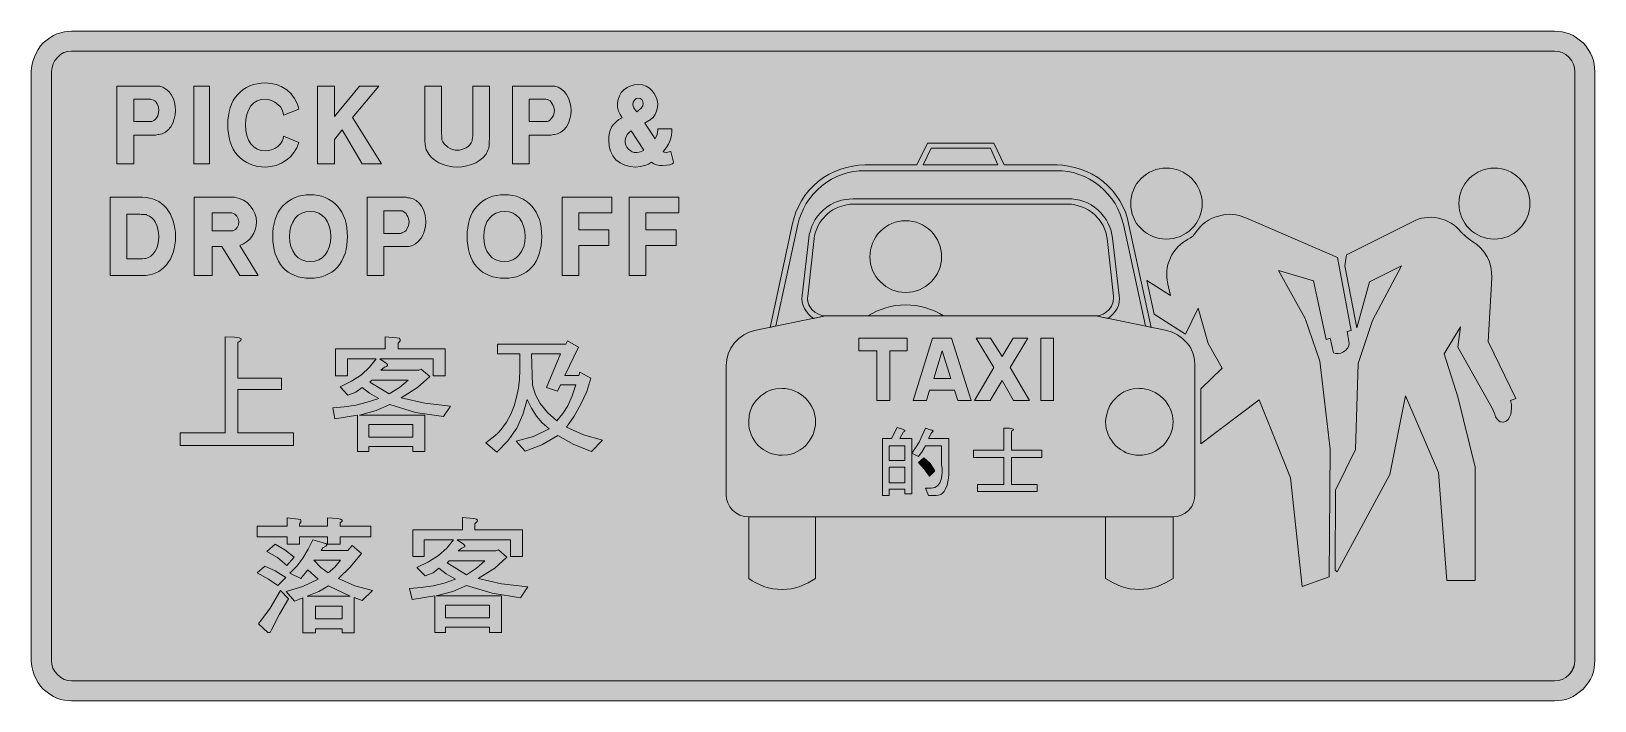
# Model space of a CAD drawing. Header units: metres. Extents: x 16 to 554, y 16 to 247.
import ezdxf

# ---------------------------------------------------------------- set-up
doc = ezdxf.new("R2010")
doc.units = ezdxf.units.M
for name, color, linetype, true_color in [('FILL_BLACK_000000', 7, 'Continuous', 0x000000), ('FILL_RED_FF0000', 7, 'Continuous', 0xff0000), ('FILL_WHITE_FFFFFF', 7, 'Continuous', 0xffffff)]:
    doc.layers.add(name, color=color, linetype=linetype, true_color=true_color)

msp = doc.modelspace()

# ---------------------------------------------------------------- hatches: boundary and pattern name
at = {"layer": 'FILL_BLACK_000000', "true_color": 0x000000}
h = msp.add_hatch(color=7, dxfattribs=at)
h.dxf.hatch_style = 1
h.paths.add_polyline_path([(542.85, 246.89), (545.46, 246.24), (546.67, 245.64), (547.87, 244.91), (550.14, 243.18), (551.05, 242.07), (551.87, 240.89), (552.6, 239.64), (553.2, 238.32), (553.64, 237.08), (553.92, 235.8), (554.1, 233.28), (554.1, 30.24), (553.92, 27.7), (553.64, 26.37), (553.2, 25.02), (552.6, 23.81), (551.87, 22.61), (550.14, 20.34), (547.87, 18.61), (546.67, 17.88), (545.46, 17.28), (544.14, 16.84), (542.85, 16.56), (541.56, 16.42), (540.24, 16.38), (29.4, 16.38), (26.95, 16.56), (25.68, 16.84), (24.36, 17.28), (23.15, 17.88), (21.95, 18.61), (19.68, 20.34), (18.7, 21.45), (17.88, 22.61), (16.62, 25.02), (16.15, 26.37), (15.81, 27.7), (15.61, 28.99), (15.54, 30.24), (15.54, 233.28), (15.61, 234.52), (15.81, 235.8), (16.15, 237.08), (16.62, 238.32), (17.2, 239.64), (17.88, 240.89), (18.7, 242.07), (19.68, 243.18), (21.95, 244.91), (23.15, 245.64), (24.36, 246.24), (26.95, 246.89), (28.18, 247.08), (29.4, 247.14), (540.24, 247.14), (541.56, 247.08), (542.85, 246.89)])
h.paths.add_polyline_path([(26.77, 239.76), (25.58, 239.08), (24.54, 238.14), (23.7, 237.1), (23.08, 235.91), (22.69, 234.62), (22.56, 233.28), (22.56, 30.24), (22.67, 28.9), (23.01, 27.61), (23.62, 26.42), (24.54, 25.38), (25.68, 24.44), (26.9, 23.76), (28.16, 23.36), (29.4, 23.22), (540.24, 23.22), (541.59, 23.36), (542.94, 23.76), (544.11, 24.43), (545.28, 25.38), (546.2, 26.42), (546.81, 27.61), (547.15, 28.9), (547.26, 30.24), (547.26, 233.28), (547.15, 234.52), (546.81, 235.78), (546.2, 237), (545.28, 238.14), (544.14, 239.08), (542.89, 239.76), (541.58, 240.17), (540.24, 240.3), (29.4, 240.3), (28.06, 240.17), (26.77, 239.76)], flags=16)
h = msp.add_hatch(color=7, dxfattribs=at)
h.dxf.hatch_style = 1
h.paths.add_polyline_path([(45.06, 201.42), (45.06, 228.24), (58.56, 228.24), (59.46, 228.24), (59.82, 228.24), (60.89, 227.84), (61.93, 227.21), (62.91, 226.37), (63.78, 225.36), (64.46, 224.08), (64.9, 222.71), (65.15, 221.26), (65.22, 219.78), (65.12, 218.38), (64.81, 216.92), (64.31, 215.5), (63.6, 214.2), (62.73, 213.12), (61.73, 212.31), (60.64, 211.77), (59.46, 211.5), (59.28, 211.5), (58.38, 211.32), (50.82, 211.32), (50.82, 201.42), (45.06, 201.42)])
h.paths.add_polyline_path([(56.94, 216), (57.01, 216), (57.12, 216), (58, 216.52), (58.41, 216.94), (58.74, 217.44), (59.08, 218.01), (59.3, 218.61), (59.46, 219.78), (59.32, 220.95), (58.92, 222.12), (58.51, 222.7), (58.09, 223.11), (57.63, 223.39), (57.12, 223.56), (56.76, 223.74), (50.82, 223.74), (50.82, 216), (56.94, 216)], flags=16)
h = msp.add_hatch(color=7, dxfattribs=at)
h.dxf.hatch_style = 1
h.paths.add_polyline_path([(76.92, 228.24), (76.92, 201.42), (71.52, 201.42), (71.52, 228.24), (76.92, 228.24)])
h = msp.add_hatch(color=7, dxfattribs=at)
h.dxf.hatch_style = 1
h.paths.add_polyline_path([(107, 206.98), (106.01, 205.34), (104.79, 203.89), (103.38, 202.68), (101.7, 201.63), (99.91, 200.9), (98.06, 200.48), (96.18, 200.34), (94.84, 200.4), (93.52, 200.58), (92.24, 200.88), (91, 201.31), (89.82, 201.86), (88.69, 202.54), (87.63, 203.35), (86.64, 204.3), (85.82, 205.36), (85.12, 206.52), (84.53, 207.76), (84.05, 209.07), (83.69, 210.45), (83.43, 211.89), (83.27, 213.39), (83.22, 214.92), (83.27, 216.45), (83.43, 217.94), (83.69, 219.38), (84.05, 220.75), (84.53, 222.04), (85.12, 223.25), (85.82, 224.36), (86.64, 225.36), (87.56, 226.25), (88.56, 227.04), (89.64, 227.72), (90.8, 228.29), (92.04, 228.73), (93.35, 229.06), (94.73, 229.25), (96.18, 229.32), (98.09, 229.18), (100, 228.76), (101.85, 228.03), (103.56, 226.98), (105.04, 225.52), (106.26, 223.92), (107.18, 222.19), (107.5, 221.26), (107.7, 220.32), (102.48, 218.16), (102.35, 219.05), (101.96, 220.05), (101.34, 221.05), (100.5, 221.94), (99.39, 222.75), (98.27, 223.31), (97.18, 223.64), (96.18, 223.74), (94.73, 223.6), (93.39, 223.18), (92.18, 222.45), (91.14, 221.4), (90.33, 219.98), (89.77, 218.43), (89.44, 216.74), (89.34, 214.92), (89.46, 212.93), (89.83, 211.16), (90.41, 209.62), (91.21, 208.33), (92.2, 207.3), (93.36, 206.54), (94.7, 206.08), (96.18, 205.92), (97.18, 205.99), (98.27, 206.24), (99.39, 206.68), (100.5, 207.36), (101.34, 208.3), (101.96, 209.23), (102.35, 210.12), (102.48, 210.96), (107.7, 208.8), (107, 206.98)])
h = msp.add_hatch(color=7, dxfattribs=at)
h.dxf.hatch_style = 1
h.paths.add_polyline_path([(126.24, 217.44), (136.14, 201.42), (129.48, 201.42), (122.64, 213.12), (119.94, 209.88), (119.94, 201.42), (114.18, 201.42), (114.18, 228.24), (119.94, 228.24), (119.94, 217.8), (128.58, 228.24), (135.24, 228.24), (126.24, 217.44)])
h = msp.add_hatch(color=7, dxfattribs=at)
h.dxf.hatch_style = 1
h.paths.add_polyline_path([(173.4, 211.66), (173.4, 211.32), (173.22, 207.9), (173.11, 206.8), (172.86, 206.1), (172.19, 204.82), (171.26, 203.67), (170.1, 202.66), (168.72, 201.78), (167.18, 201.18), (165.55, 200.72), (163.89, 200.44), (162.24, 200.34), (160.6, 200.44), (158.95, 200.72), (157.38, 201.18), (155.94, 201.78), (154.56, 202.65), (153.4, 203.65), (152.47, 204.74), (151.8, 205.92), (151.62, 206.28), (151.26, 208.08), (151.1, 209.27), (151.08, 211.14), (151.08, 228.24), (156.84, 228.24), (156.84, 212.22), (156.84, 211.68), (157, 210.94), (157.02, 210.06), (157.02, 209.7), (157.35, 209.03), (157.81, 208.37), (159, 207.18), (159.84, 206.71), (160.69, 206.37), (161.51, 206.17), (162.24, 206.1), (163.05, 206.16), (163.84, 206.35), (165.3, 207), (166.04, 207.47), (166.65, 208.04), (167.12, 208.67), (167.46, 209.34), (167.46, 209.7), (167.64, 211.14), (167.64, 211.68), (167.64, 228.24), (173.4, 228.24), (173.4, 212.22), (173.4, 211.66)])
h = msp.add_hatch(color=7, dxfattribs=at)
h.dxf.hatch_style = 1
h.paths.add_polyline_path([(198.15, 227.21), (199.09, 226.37), (199.86, 225.36), (200.57, 224.08), (201.08, 222.71), (201.38, 221.26), (201.48, 219.78), (201.38, 218.38), (201.08, 216.92), (200.57, 215.5), (199.86, 214.2), (198.96, 213.12), (197.93, 212.31), (196.82, 211.77), (195.72, 211.5), (195.36, 211.5), (194.64, 211.32), (187.08, 211.32), (187.08, 201.42), (181.32, 201.42), (181.32, 228.24), (194.82, 228.24), (195.72, 228.24), (195.79, 228.24), (195.9, 228.24), (197.08, 227.84), (198.15, 227.21)])
h.paths.add_polyline_path([(193.2, 216), (193.71, 216.2), (194.17, 216.52), (195, 217.44), (195.34, 218.01), (195.56, 218.61), (195.72, 219.78), (195.56, 220.95), (195.34, 221.55), (195, 222.12), (194.67, 222.7), (194.26, 223.11), (193.38, 223.56), (193.2, 223.56), (192.84, 223.74), (187.08, 223.74), (187.08, 216), (192.66, 216), (193.2, 216)], flags=16)
h = msp.add_hatch(color=7, dxfattribs=at)
h.dxf.hatch_style = 1
h.paths.add_polyline_path([(217.5, 222.3), (217.66, 223.64), (218.11, 224.91), (218.79, 226.05), (219.66, 226.98), (220.8, 227.79), (222.04, 228.35), (223.36, 228.68), (224.7, 228.78), (226.04, 228.62), (227.31, 228.17), (228.45, 227.49), (229.38, 226.62), (230.12, 225.71), (230.71, 224.64), (231.13, 223.43), (231.36, 222.12), (231.26, 220.81), (230.95, 219.58), (230.45, 218.45), (229.74, 217.44), (229.74, 217.33), (229.74, 217.26), (229.56, 217.26), (228.66, 216.54), (228.48, 216.54), (227.94, 216.11), (227.4, 215.82), (226.86, 215.46), (230.46, 210.06), (230.83, 210.79), (231.11, 211.59), (231.3, 212.39), (231.36, 213.12), (231.36, 213.48), (236.22, 213.48), (236.22, 212.45), (236.1, 211.38), (235.85, 210.32), (235.5, 209.27), (235.05, 208.27), (234.5, 207.33), (233.87, 206.48), (233.16, 205.74), (233.56, 205.49), (234.24, 205.38), (235.86, 205.74), (236.76, 201.96), (236.63, 201.71), (236.37, 201.49), (235.54, 201.15), (234.38, 200.95), (232.98, 200.88), (231.98, 200.87), (230.95, 201.08), (229.99, 201.46), (229.2, 201.96), (228.18, 201.33), (226.84, 200.81), (225.33, 200.47), (223.8, 200.34), (221.85, 200.51), (220.04, 200.99), (218.41, 201.78), (216.96, 202.86), (215.88, 204.2), (215.09, 205.79), (214.61, 207.57), (214.44, 209.52), (214.51, 210.88), (214.72, 212.12), (215.07, 213.25), (215.56, 214.27), (216.22, 215.17), (217.02, 215.97), (217.99, 216.67), (219.12, 217.26), (218.39, 218.4), (217.84, 219.65), (217.53, 220.96), (217.5, 222.3)])
h.paths.add_polyline_path([(220.44, 210.92), (220.18, 210.17), (220.07, 209.4), (220.13, 208.63), (220.35, 207.88), (220.74, 207.18), (221.21, 206.54), (221.8, 206.01), (222.49, 205.61), (223.26, 205.38), (224.1, 205.34), (224.95, 205.47), (225.77, 205.73), (226.5, 206.1), (222.18, 212.76), (221.45, 212.23), (220.87, 211.61), (220.44, 210.92)], flags=16)
h.paths.add_polyline_path([(225.6, 220.68), (226.16, 221.47), (226.32, 222.12), (226.19, 222.96), (225.82, 223.58), (225.26, 223.97), (224.52, 224.1), (223.86, 223.91), (223.28, 223.43), (222.87, 222.73), (222.72, 221.94), (222.82, 221.37), (223.1, 220.75), (223.56, 220.09), (224.16, 219.42), (224.88, 219.92), (225.6, 220.68)], flags=16)
h = msp.add_hatch(color=7, dxfattribs=at)
h.dxf.hatch_style = 1
h.paths.add_polyline_path([(368.88, 201.06), (370.83, 200.96), (372.86, 200.68), (374.93, 200.22), (376.98, 199.62), (379, 198.84), (380.98, 197.86), (382.9, 196.68), (384.72, 195.3), (386.4, 193.85), (387.94, 192.24), (389.3, 190.49), (390.48, 188.64), (391.57, 186.75), (392.41, 184.84), (393.06, 182.89), (393.54, 180.9), (401.28, 145.08), (399.3, 145.62), (391.74, 180.54), (391.26, 182.32), (390.64, 184.14), (389.84, 185.96), (388.86, 187.74), (387.71, 189.43), (386.43, 191), (385.01, 192.47), (383.46, 193.86), (381.81, 195.11), (380.08, 196.18), (378.3, 197.07), (376.44, 197.82), (374.52, 198.4), (372.59, 198.79), (370.69, 199.01), (368.88, 199.08), (302.64, 199.08), (300.75, 199.01), (298.84, 198.79), (296.89, 198.4), (294.9, 197.82), (293.04, 197.07), (291.25, 196.18), (289.53, 195.11), (287.88, 193.86), (286.33, 192.47), (284.91, 191), (283.63, 189.43), (282.48, 187.74), (281.5, 185.96), (280.7, 184.14), (280.08, 182.32), (279.6, 180.54), (272.04, 145.62), (270.06, 145.08), (277.8, 180.9), (278.28, 182.89), (278.92, 184.84), (279.77, 186.75), (280.86, 188.64), (282.04, 190.49), (283.4, 192.24), (284.94, 193.85), (286.62, 195.3), (288.44, 196.68), (290.35, 197.86), (292.34, 198.84), (294.36, 199.62), (296.41, 200.22), (298.5, 200.68), (300.59, 200.96), (302.64, 201.06), (320.64, 201.06), (324.24, 208.62), (347.1, 208.62), (350.7, 201.06), (368.88, 201.06)])
h.paths.add_polyline_path([(325.5, 206.82), (322.8, 201.06), (348.54, 201.06), (346.02, 206.82), (325.5, 206.82)], flags=16)
h = msp.add_hatch(color=7, dxfattribs=at)
h.dxf.hatch_style = 1
h.paths.add_polyline_path([(394.32, 188.95), (394.49, 190.13), (394.78, 191.28), (395.18, 192.4), (395.69, 193.47), (396.31, 194.5), (397.03, 195.47), (397.86, 196.38), (398.77, 197.21), (399.74, 197.93), (400.77, 198.55), (401.84, 199.06), (402.96, 199.46), (404.11, 199.75), (405.29, 199.92), (406.5, 199.98), (407.71, 199.92), (408.92, 199.75), (410.1, 199.46), (411.25, 199.06), (412.36, 198.55), (413.41, 197.93), (414.4, 197.21), (415.32, 196.38), (416.79, 194.5), (417.41, 193.47), (417.93, 192.4), (418.35, 191.28), (418.66, 190.13), (418.85, 188.95), (418.92, 187.74), (418.85, 186.53), (418.66, 185.33), (418.35, 184.15), (417.93, 183.01), (417.41, 181.93), (416.79, 180.91), (416.09, 179.96), (415.32, 179.1), (414.4, 178.27), (413.41, 177.55), (412.36, 176.93), (411.25, 176.42), (410.1, 176.02), (408.92, 175.73), (407.71, 175.56), (406.5, 175.5), (405.29, 175.56), (404.11, 175.73), (402.96, 176.02), (401.84, 176.42), (400.77, 176.93), (399.74, 177.55), (398.77, 178.27), (397.86, 179.1), (397.03, 179.96), (396.31, 180.91), (395.69, 181.93), (395.18, 183.01), (394.78, 184.15), (394.49, 185.33), (394.32, 186.53), (394.26, 187.74), (394.32, 188.95)])
h = msp.add_hatch(color=7, dxfattribs=at)
h.dxf.hatch_style = 1
h.paths.add_polyline_path([(507.36, 188.95), (507.53, 190.15), (507.82, 191.33), (508.22, 192.46), (508.73, 193.55), (509.35, 194.57), (510.07, 195.52), (510.9, 196.38), (511.81, 197.21), (512.78, 197.93), (513.81, 198.55), (514.88, 199.06), (516, 199.46), (517.15, 199.75), (518.33, 199.92), (519.54, 199.98), (520.75, 199.92), (521.95, 199.75), (523.13, 199.46), (524.27, 199.06), (525.35, 198.55), (526.37, 197.93), (527.32, 197.21), (528.18, 196.38), (529.01, 195.52), (529.73, 194.57), (530.35, 193.55), (530.86, 192.46), (531.26, 191.33), (531.55, 190.15), (531.72, 188.95), (531.78, 187.74), (531.72, 186.53), (531.55, 185.35), (531.26, 184.2), (530.86, 183.08), (530.35, 182.01), (529.73, 180.98), (529.01, 180.01), (528.18, 179.1), (527.32, 178.27), (526.37, 177.55), (525.35, 176.93), (524.27, 176.42), (523.13, 176.02), (521.95, 175.73), (520.75, 175.56), (519.54, 175.5), (518.33, 175.56), (517.15, 175.73), (516, 176.02), (514.88, 176.42), (513.81, 176.93), (512.78, 177.55), (511.81, 178.27), (510.9, 179.1), (510.07, 180.01), (509.35, 180.98), (508.73, 182.01), (508.22, 183.08), (507.82, 184.2), (507.53, 185.35), (507.36, 186.53), (507.3, 187.74), (507.36, 188.95)])
h = msp.add_hatch(color=7, dxfattribs=at)
h.dxf.hatch_style = 1
h.paths.add_polyline_path([(42.72, 189.9), (53.88, 189.9), (55.08, 189.84), (56.24, 189.66), (57.35, 189.37), (58.42, 188.96), (59.45, 188.42), (60.41, 187.77), (61.32, 187.01), (62.16, 186.12), (62.86, 185.13), (63.47, 184.07), (64, 182.93), (64.43, 181.73), (64.77, 180.47), (65.02, 179.16), (65.17, 177.8), (65.22, 176.4), (65.17, 174.94), (65.02, 173.54), (64.77, 172.2), (64.43, 170.93), (64, 169.74), (63.47, 168.63), (62.86, 167.61), (62.16, 166.68), (61.32, 165.79), (60.41, 165.03), (59.45, 164.38), (58.42, 163.85), (57.35, 163.43), (56.24, 163.14), (55.08, 162.96), (53.88, 162.9), (42.72, 162.9), (42.72, 189.9)])
h.paths.add_polyline_path([(53.88, 168.68), (54.6, 168.84), (54.96, 168.84), (55.9, 169.11), (56.78, 169.63), (57.57, 170.38), (58.2, 171.36), (58.78, 172.4), (59.17, 173.61), (59.39, 174.95), (59.46, 176.4), (59.39, 177.72), (59.19, 178.97), (58.85, 180.15), (58.38, 181.26), (57.78, 182.13), (57.05, 182.86), (56.23, 183.41), (55.32, 183.78), (55.27, 183.94), (54.96, 183.96), (53.34, 183.96), (52.98, 184.14), (48.48, 184.14), (48.48, 168.66), (52.8, 168.66), (53.16, 168.66), (53.88, 168.68)], flags=16)
h = msp.add_hatch(color=7, dxfattribs=at)
h.dxf.hatch_style = 1
h.paths.add_polyline_path([(71.7, 162.9), (71.7, 189.9), (85.56, 189.9), (87.14, 189.53), (88.6, 188.93), (89.89, 188.1), (90.96, 187.02), (91.9, 185.74), (92.58, 184.36), (92.98, 182.92), (93.12, 181.44), (93.01, 180.05), (92.7, 178.73), (92.2, 177.5), (91.52, 176.38), (90.69, 175.38), (89.7, 174.53), (88.59, 173.84), (87.36, 173.34), (93.66, 162.9), (87.36, 162.9), (81.24, 172.98), (77.82, 172.98), (77.82, 162.9), (71.7, 162.9)])
h.paths.add_polyline_path([(84.84, 178.38), (85.02, 178.38), (85.86, 178.81), (86.48, 179.5), (86.87, 180.4), (87, 181.44), (86.84, 182.5), (86.37, 183.44), (85.63, 184.15), (85.17, 184.38), (84.66, 184.5), (77.82, 184.5), (77.82, 178.38), (84.48, 178.38), (84.84, 178.38)], flags=16)
h = msp.add_hatch(color=7, dxfattribs=at)
h.dxf.hatch_style = 1
h.paths.add_polyline_path([(114.31, 190.56), (115.59, 190.26), (116.81, 189.83), (117.98, 189.28), (119.08, 188.6), (120.09, 187.79), (121.02, 186.84), (121.84, 185.84), (122.54, 184.73), (123.13, 183.52), (123.61, 182.23), (123.97, 180.86), (124.23, 179.42), (124.39, 177.93), (124.44, 176.4), (124.39, 174.87), (124.23, 173.37), (123.97, 171.93), (123.61, 170.55), (123.13, 169.24), (122.54, 168), (121.84, 166.84), (121.02, 165.78), (120.09, 164.89), (119.08, 164.13), (117.98, 163.48), (116.81, 162.95), (115.59, 162.53), (114.31, 162.24), (113, 162.06), (111.66, 162), (110.21, 162.06), (108.83, 162.24), (107.52, 162.53), (106.28, 162.95), (105.12, 163.48), (104.04, 164.13), (103.04, 164.89), (102.12, 165.78), (101.35, 166.78), (100.67, 167.9), (100.09, 169.11), (99.6, 170.42), (99.21, 171.81), (98.93, 173.27), (98.76, 174.81), (98.7, 176.4), (98.75, 177.93), (98.91, 179.42), (99.17, 180.86), (99.53, 182.23), (100.01, 183.52), (100.6, 184.73), (101.3, 185.84), (102.12, 186.84), (103.1, 187.79), (104.14, 188.6), (105.25, 189.28), (106.42, 189.83), (107.64, 190.26), (108.93, 190.56), (110.27, 190.74), (111.66, 190.8), (113, 190.74), (114.31, 190.56)])
h.paths.add_polyline_path([(118.19, 179.95), (117.6, 181.43), (116.79, 182.68), (115.78, 183.68), (114.58, 184.42), (113.2, 184.88), (111.66, 185.04), (110.11, 184.9), (108.71, 184.48), (107.48, 183.75), (106.44, 182.7), (105.6, 181.39), (104.98, 179.89), (104.59, 178.22), (104.46, 176.4), (104.59, 174.58), (104.98, 172.91), (105.6, 171.41), (106.44, 170.1), (107.48, 169.05), (108.71, 168.32), (110.11, 167.9), (111.66, 167.76), (113.2, 167.91), (114.58, 168.35), (115.78, 169.07), (116.79, 170.06), (117.6, 171.29), (118.19, 172.77), (118.56, 174.48), (118.68, 176.4), (118.56, 178.27), (118.19, 179.95)], flags=16)
h = msp.add_hatch(color=7, dxfattribs=at)
h.dxf.hatch_style = 1
h.paths.add_polyline_path([(148.13, 188.75), (149.13, 187.92), (150, 186.84), (150.6, 185.57), (151.06, 184.21), (151.34, 182.82), (151.44, 181.44), (151.34, 179.94), (151.03, 178.45), (150.53, 177.06), (149.82, 175.86), (148.95, 174.75), (147.95, 173.88), (146.86, 173.28), (145.68, 172.98), (145.32, 172.98), (144.6, 172.98), (137.04, 172.98), (137.04, 162.9), (131.28, 162.9), (131.28, 189.9), (144.78, 189.9), (145.23, 189.74), (145.68, 189.72), (145.86, 189.72), (147.04, 189.35), (148.13, 188.75)])
h.paths.add_polyline_path([(142.8, 177.48), (143.16, 177.66), (143.23, 177.66), (143.34, 177.66), (144.22, 178.09), (144.63, 178.44), (144.96, 178.92), (145.52, 180.18), (145.68, 181.44), (145.52, 182.61), (145.3, 183.21), (144.96, 183.78), (144.63, 184.28), (144.22, 184.7), (143.34, 185.22), (143.16, 185.22), (142.8, 185.22), (137.04, 185.22), (137.04, 177.48), (142.8, 177.48)], flags=16)
h = msp.add_hatch(color=7, dxfattribs=at)
h.dxf.hatch_style = 1
h.paths.add_polyline_path([(181.27, 190.56), (182.55, 190.26), (183.77, 189.83), (184.94, 189.28), (186.04, 188.6), (187.05, 187.79), (187.98, 186.84), (188.8, 185.84), (189.5, 184.73), (190.09, 183.52), (190.57, 182.23), (190.93, 180.86), (191.19, 179.42), (191.35, 177.93), (191.4, 176.4), (191.34, 174.81), (191.17, 173.27), (190.89, 171.81), (190.5, 170.42), (190.01, 169.11), (189.43, 167.9), (188.75, 166.78), (187.98, 165.78), (187.06, 164.89), (186.06, 164.13), (184.99, 163.48), (183.84, 162.95), (182.63, 162.53), (181.35, 162.24), (180.01, 162.06), (178.62, 162), (177.22, 162.06), (175.86, 162.24), (174.56, 162.53), (173.31, 162.95), (172.13, 163.48), (171.03, 164.13), (170.01, 164.89), (169.08, 165.78), (168.26, 166.84), (167.56, 168), (166.97, 169.24), (166.49, 170.55), (166.13, 171.93), (165.87, 173.37), (165.71, 174.87), (165.66, 176.4), (165.71, 177.93), (165.87, 179.42), (166.13, 180.86), (166.49, 182.23), (166.97, 183.52), (167.56, 184.73), (168.26, 185.84), (169.08, 186.84), (170.01, 187.79), (171.03, 188.6), (172.13, 189.28), (173.31, 189.83), (174.56, 190.26), (175.86, 190.56), (177.22, 190.74), (178.62, 190.8), (179.96, 190.74), (181.27, 190.56)])
h.paths.add_polyline_path([(185.15, 179.95), (184.56, 181.43), (183.75, 182.68), (182.74, 183.68), (181.54, 184.42), (180.16, 184.88), (178.62, 185.04), (177.02, 184.88), (175.6, 184.42), (174.36, 183.68), (173.33, 182.68), (172.51, 181.43), (171.91, 179.95), (171.54, 178.27), (171.42, 176.4), (171.54, 174.48), (171.91, 172.77), (172.51, 171.29), (173.33, 170.06), (174.36, 169.07), (175.6, 168.35), (177.02, 167.91), (178.62, 167.76), (180.07, 167.9), (181.41, 168.32), (182.62, 169.05), (183.66, 170.1), (184.58, 171.41), (185.19, 172.91), (185.53, 174.58), (185.64, 176.4), (185.52, 178.27), (185.15, 179.95)], flags=16)
h = msp.add_hatch(color=7, dxfattribs=at)
h.dxf.hatch_style = 1
h.paths.add_polyline_path([(204.18, 162.9), (198.42, 162.9), (198.42, 189.9), (215.52, 189.9), (215.52, 184.5), (204.18, 184.5), (204.18, 178.74), (214.44, 178.74), (214.44, 173.34), (204.18, 173.34), (204.18, 162.9)])
h = msp.add_hatch(color=7, dxfattribs=at)
h.dxf.hatch_style = 1
h.paths.add_polyline_path([(227.22, 162.9), (221.46, 162.9), (221.46, 189.9), (238.56, 189.9), (238.56, 184.5), (227.22, 184.5), (227.22, 178.74), (237.66, 178.74), (237.66, 173.34), (227.22, 173.34), (227.22, 162.9)])
h = msp.add_hatch(color=7, dxfattribs=at)
h.dxf.hatch_style = 1
h.paths.add_polyline_path([(297.49, 187.5), (296.34, 187.31), (294, 186.66), (292.82, 186.19), (291.7, 185.6), (290.66, 184.91), (289.68, 184.14), (287.95, 182.23), (287.22, 181.23), (286.62, 180.18), (285.7, 177.86), (285.38, 176.76), (285.18, 175.68), (283.02, 155.88), (282.95, 155.31), (282.97, 154.71), (283.2, 153.54), (283.4, 152.87), (283.69, 152.24), (284.46, 151.2), (285.49, 150.26), (286.66, 149.58), (287.9, 149.18), (289.14, 149.04), (285, 148.14), (284.09, 148.85), (283.27, 149.65), (282.54, 150.54), (281.94, 151.56), (281.39, 152.67), (281.08, 153.81), (280.98, 154.95), (281.04, 156.06), (283.38, 175.86), (283.51, 177.12), (283.92, 178.38), (284.3, 179.71), (284.82, 180.9), (285.56, 182.21), (286.42, 183.44), (287.38, 184.57), (288.42, 185.58), (289.53, 186.49), (290.71, 187.29), (291.96, 187.96), (293.28, 188.46), (294.63, 188.9), (295.98, 189.18), (297.33, 189.32), (298.68, 189.36), (372.66, 189.36), (374.01, 189.34), (375.36, 189.18), (376.71, 188.89), (378.06, 188.46), (379.38, 187.96), (380.62, 187.29), (381.81, 186.49), (382.92, 185.58), (383.96, 184.57), (384.92, 183.44), (385.78, 182.21), (386.52, 180.9), (387.1, 179.66), (387.51, 178.38), (387.96, 175.86), (390.3, 156.06), (390.36, 154.95), (390.28, 153.81), (390.02, 152.67), (389.58, 151.56), (388.87, 150.54), (388.09, 149.65), (387.25, 148.85), (386.34, 148.14), (382.2, 149.04), (383.46, 149.18), (384.72, 149.58), (385.8, 150.26), (386.88, 151.2), (387.66, 152.34), (388.14, 153.54), (388.35, 154.74), (388.32, 155.88), (386.16, 175.68), (385.96, 176.76), (385.64, 177.86), (384.72, 180.18), (384.12, 181.23), (383.39, 182.23), (381.66, 184.14), (380.68, 184.91), (379.63, 185.6), (378.52, 186.19), (377.34, 186.66), (375.07, 187.31), (373.87, 187.5), (372.66, 187.56), (298.68, 187.56), (297.49, 187.5)])
h = msp.add_hatch(color=7, dxfattribs=at)
h.dxf.hatch_style = 1
h.paths.add_polyline_path([(470.22, 144), (468.78, 143.64), (469.5, 139.5), (469.37, 138.69), (468.96, 137.88), (468.31, 137.18), (467.52, 136.62), (466.69, 136.21), (465.72, 136.08), (464.91, 136.1), (464.1, 136.26), (463.02, 141.3), (461.58, 140.94), (457.26, 161.1), (445.2, 164.7), (454.38, 148.14), (459.42, 133.38), (463.02, 103.14), (462.66, 59.04), (453.3, 55.8), (449.34, 93.24), (438.54, 120.06), (418.38, 104.94), (418.38, 123.84), (425.76, 131.04), (420.9, 139.5), (417.48, 151.74), (413.16, 142.74), (402.36, 149.58), (399.84, 161.28), (407.94, 156.06), (407.04, 160.02), (406.67, 162.14), (406.68, 164.39), (406.83, 165.54), (407.09, 166.7), (407.46, 167.87), (407.94, 169.02), (408.46, 170.07), (409.07, 171.07), (410.53, 172.87), (412.22, 174.36), (414.06, 175.5), (414.86, 175.97), (415.61, 176.56), (416.26, 177.25), (416.76, 178.02), (418.25, 179.8), (419.1, 180.6), (420.02, 181.33), (421.02, 181.98), (422.1, 182.55), (423.26, 183.03), (424.5, 183.42), (425.71, 183.76), (426.92, 183.97), (428.13, 184.06), (429.32, 184.03), (430.49, 183.89), (431.64, 183.65), (433.86, 182.88), (465.54, 169.2), (470.22, 144)])
h = msp.add_hatch(color=7, dxfattribs=at)
h.dxf.hatch_style = 1
h.paths.add_polyline_path([(304.5, 170.59), (304.67, 171.8), (304.96, 172.98), (305.36, 174.13), (305.87, 175.24), (306.49, 176.29), (307.21, 177.28), (308.04, 178.2), (308.95, 179.03), (309.92, 179.75), (310.95, 180.37), (312.02, 180.88), (313.14, 181.28), (314.29, 181.57), (315.47, 181.74), (316.68, 181.8), (317.94, 181.74), (319.17, 181.57), (320.36, 181.28), (321.5, 180.88), (322.58, 180.37), (323.62, 179.75), (324.59, 179.03), (325.5, 178.2), (326.33, 177.28), (327.05, 176.29), (327.67, 175.24), (328.18, 174.13), (328.58, 172.98), (328.87, 171.8), (329.04, 170.59), (329.1, 169.38), (329.04, 168.17), (328.87, 166.99), (328.58, 165.84), (328.18, 164.72), (327.67, 163.65), (327.05, 162.62), (326.33, 161.65), (325.5, 160.74), (324.59, 159.91), (323.62, 159.19), (322.58, 158.57), (321.5, 158.06), (320.36, 157.66), (319.17, 157.37), (317.94, 157.2), (316.68, 157.14), (315.47, 157.2), (314.29, 157.37), (313.14, 157.66), (312.02, 158.06), (310.95, 158.57), (309.92, 159.19), (308.95, 159.91), (308.04, 160.74), (307.21, 161.65), (306.49, 162.62), (305.87, 163.65), (305.36, 164.72), (304.96, 165.84), (304.67, 166.99), (304.5, 168.17), (304.44, 169.38), (304.5, 170.59)])
h = msp.add_hatch(color=7, dxfattribs=at)
h.dxf.hatch_style = 1
h.paths.add_polyline_path([(509.78, 176.27), (511.8, 174.78), (513.35, 173.73), (514.75, 172.49), (515.98, 171.03), (517.02, 169.38), (517.8, 167.7), (518.3, 165.92), (518.56, 164.06), (518.64, 162.18), (517.38, 140.22), (526.92, 120.6), (525.12, 119.88), (525.48, 118.44), (525.46, 117.34), (525.3, 116.1), (525.17, 115.04), (524.76, 114.12), (524.26, 113.28), (523.59, 112.7), (522.79, 112.42), (521.88, 112.5), (521.5, 112.56), (521.16, 112.75), (520.44, 113.4), (519.95, 114.23), (519.78, 114.69), (519.72, 115.2), (518.82, 117.18), (506.94, 138.24), (507.84, 145.26), (502.26, 135.9), (506.94, 121.14), (512.88, 96.84), (512.88, 57.78), (503.16, 57.78), (500.28, 95.04), (488.94, 121.5), (483.54, 94.32), (465.36, 60.84), (464.64, 61.38), (464.82, 88.92), (471.66, 102.96), (472.56, 132.66), (477.6, 147.42), (487.5, 166.32), (476.52, 160.74), (472.2, 144.9), (468.06, 166.32), (468.6, 170.1), (491.28, 181.44), (492.26, 181.94), (493.29, 182.35), (494.38, 182.66), (495.51, 182.88), (496.67, 183), (497.86, 183.01), (499.07, 182.91), (500.28, 182.7), (502.6, 181.99), (504.69, 180.97), (505.63, 180.34), (506.51, 179.64), (507.3, 178.86), (508.02, 178.02), (509.78, 176.27)])
h = msp.add_hatch(color=7, dxfattribs=at)
h.dxf.hatch_style = 1
h.paths.add_polyline_path([(305.17, 149.87), (306.68, 150.62), (308.25, 151.26), (309.86, 151.81), (311.52, 152.24), (313.21, 152.56), (314.93, 152.75), (316.68, 152.82), (318.48, 152.75), (320.25, 152.56), (321.98, 152.24), (323.66, 151.81), (325.28, 151.26), (326.86, 150.62), (328.37, 149.87), (329.82, 149.04), (303.72, 149.04), (305.17, 149.87)])
h = msp.add_hatch(color=7, dxfattribs=at)
h.dxf.hatch_style = 1
h.paths.add_polyline_path([(87.18, 141.48), (87.9, 141.12), (87.72, 140.58), (86.64, 139.86), (86.64, 127.62), (101.76, 127.62), (101.76, 123.66), (86.64, 123.66), (86.64, 108.72), (105.9, 108.72), (105.9, 104.4), (66.84, 104.4), (66.84, 108.72), (82.32, 108.72), (82.32, 141.84), (85.56, 141.66), (87.18, 141.48)])
h = msp.add_hatch(color=7, dxfattribs=at)
h.dxf.hatch_style = 1
h.paths.add_polyline_path([(137.4, 137.7), (137.4, 141.84), (141.36, 141.48), (142.26, 141.3), (142.62, 140.94), (142.62, 140.4), (141.9, 139.68), (141.9, 137.7), (158.1, 137.7), (158.1, 128.34), (153.96, 128.34), (153.96, 134.28), (135.6, 134.28), (137.94, 132.66), (138.3, 132.3), (138.3, 131.94), (137.94, 131.58), (137.22, 131.4), (135.96, 130.32), (149.1, 130.32), (149.82, 130.68), (152.88, 128.16), (148.56, 124.38), (142.98, 120.78), (151.08, 118.98), (159.9, 117.9), (157.56, 114.3), (147.84, 115.74), (139.02, 118.44), (134.34, 116.46), (128.58, 114.84), (151.08, 114.84), (151.08, 102.24), (146.94, 102.24), (146.94, 104.04), (131.82, 104.04), (131.82, 102.24), (127.86, 102.24), (127.86, 114.84), (120.12, 113.58), (119.4, 117.36), (123.36, 117.72), (127.32, 118.26), (131.28, 119.34), (135.24, 120.6), (132, 122.4), (129.48, 124.38), (127.32, 122.76), (124.62, 121.68), (121.92, 124.56), (125.88, 126.54), (129.3, 128.7), (132, 131.4), (134.34, 134.28), (124.44, 134.28), (124.44, 128.34), (120.3, 128.34), (120.3, 137.7), (137.4, 137.7)])
h.paths.add_polyline_path([(145.32, 126.9), (132.9, 126.9), (132.18, 126.18), (138.84, 122.22), (142.44, 124.38), (145.32, 126.9)], flags=16)
h.paths.add_polyline_path([(146.94, 111.6), (131.82, 111.6), (131.82, 107.28), (146.94, 107.28), (146.94, 111.6)], flags=16)
h = msp.add_hatch(color=7, dxfattribs=at)
h.dxf.hatch_style = 1
h.paths.add_polyline_path([(200.22, 140.4), (204, 138.24), (199.32, 128.52), (204.18, 128.52), (204.54, 129.6), (208.32, 127.62), (206.88, 122.94), (204.9, 118.62), (202.56, 114.48), (199.86, 110.7), (205.8, 108), (212.28, 106.2), (208.5, 102.24), (202.38, 104.76), (196.98, 107.82), (191.4, 104.58), (185.64, 102.42), (182.58, 105.84), (188.52, 107.46), (193.92, 110.16), (191.58, 112.14), (189.6, 114.48), (187.8, 117.18), (186.36, 120.24), (184.92, 115.02), (182.76, 110.34), (179.7, 106.02), (175.92, 102.06), (172.14, 105.3), (175.2, 107.64), (176.35, 108.73), (177.4, 109.89), (178.36, 111.11), (179.23, 112.4), (180.71, 115.12), (181.87, 118.01), (182.74, 121.02), (183.34, 124.11), (183.7, 127.22), (183.84, 130.32), (183.84, 135.9), (176.1, 135.9), (176.1, 139.32), (199.68, 139.32), (200.22, 140.4)])
h.paths.add_polyline_path([(189.24, 121.86), (190.86, 118.8), (193.38, 115.74), (196.62, 112.86), (198.6, 115.38), (200.4, 118.08), (201.84, 121.5), (203.1, 125.28), (197.88, 125.28), (196.8, 123.12), (193.02, 124.38), (197.88, 135.9), (187.8, 135.9), (188.16, 125.1), (189.24, 121.86)], flags=16)
h = msp.add_hatch(color=7, dxfattribs=at)
h.dxf.hatch_style = 1
h.paths.add_polyline_path([(103.74, 76.5), (103.74, 79.38), (107.52, 79.02), (108.24, 78.84), (108.42, 78.48), (108.42, 77.94), (107.88, 77.4), (107.88, 76.5), (117.6, 76.5), (117.6, 79.38), (121.02, 79.2), (122.1, 79.02), (122.64, 78.66), (122.64, 78.3), (121.92, 77.76), (121.92, 76.5), (132.54, 76.5), (132.54, 72.9), (121.92, 72.9), (121.92, 70.38), (117.6, 70.38), (117.6, 72.9), (107.88, 72.9), (107.88, 70.38), (103.74, 70.38), (103.74, 72.9), (93.3, 72.9), (93.3, 76.5), (103.74, 76.5)])
h = msp.add_hatch(color=7, dxfattribs=at)
h.dxf.hatch_style = 1
h.paths.add_polyline_path([(164.04, 75.24), (164.04, 79.56), (167.82, 79.2), (168.9, 79.02), (169.26, 78.66), (169.08, 78.12), (168.36, 77.4), (168.36, 75.24), (184.74, 75.24), (184.74, 66.06), (180.6, 66.06), (180.6, 71.82), (162.24, 71.82), (164.4, 70.38), (164.94, 69.84), (164.94, 69.48), (164.58, 69.3), (163.86, 68.94), (162.6, 68.04), (175.56, 68.04), (176.46, 68.4), (179.34, 65.88), (175.2, 62.1), (169.44, 58.5), (177.54, 56.7), (186.54, 55.62), (184.02, 51.84), (174.3, 53.46), (165.48, 56.16), (160.8, 54), (155.04, 52.56), (177.54, 52.56), (177.54, 39.96), (173.4, 39.96), (173.4, 41.76), (158.28, 41.76), (158.28, 39.96), (154.5, 39.96), (154.5, 52.56), (146.76, 51.3), (145.86, 55.08), (149.82, 55.44), (153.96, 55.98), (157.74, 56.88), (161.7, 58.32), (158.46, 60.12), (155.94, 62.1), (153.96, 60.48), (151.26, 59.4), (148.38, 62.28), (152.34, 64.26), (155.76, 66.42), (158.64, 68.94), (160.98, 71.82), (150.9, 71.82), (150.9, 66.06), (146.94, 66.06), (146.94, 75.24), (164.04, 75.24)])
h.paths.add_polyline_path([(171.78, 64.62), (159.54, 64.62), (158.82, 63.9), (165.48, 59.76), (168.9, 62.1), (171.78, 64.62)], flags=16)
h.paths.add_polyline_path([(173.4, 49.32), (158.28, 49.32), (158.28, 45), (173.4, 45), (173.4, 49.32)], flags=16)
h = msp.add_hatch(color=7, dxfattribs=at)
h.dxf.hatch_style = 1
h.paths.add_polyline_path([(285.72, 79.74), (285.72, 58.5), (283.15, 57.01), (280.32, 55.8), (278.83, 55.33), (277.33, 54.99), (275.79, 54.79), (274.2, 54.72), (272.58, 54.79), (270.98, 54.99), (269.42, 55.33), (267.9, 55.8), (265.09, 57.01), (263.82, 57.72), (262.68, 58.5), (262.68, 79.74), (285.72, 79.74)])
h = msp.add_hatch(color=7, dxfattribs=at)
h.dxf.hatch_style = 1
h.paths.add_polyline_path([(385.62, 79.74), (408.84, 79.74), (408.84, 58.5), (406.27, 57.02), (403.44, 55.8), (401.92, 55.33), (400.36, 54.99), (398.76, 54.79), (397.14, 54.72), (395.63, 54.79), (394.08, 54.99), (392.53, 55.33), (391.02, 55.8), (388.18, 57.02), (385.62, 58.5), (385.62, 79.74)])
h = msp.add_hatch(color=7, dxfattribs=at)
h.dxf.hatch_style = 1
h.paths.add_polyline_path([(102.84, 68.4), (106.08, 65.88), (103.56, 63), (100.32, 65.7), (96.72, 67.86), (99.6, 70.38), (102.84, 68.4)])
h = msp.add_hatch(color=7, dxfattribs=at)
h.dxf.hatch_style = 1
h.paths.add_polyline_path([(112.56, 71.82), (115.8, 70.92), (116.88, 70.56), (117.42, 70.2), (117.06, 69.66), (115.98, 69.12), (115.44, 68.22), (124.62, 68.22), (126.06, 69.84), (129.3, 67.14), (125.34, 62.46), (121.38, 58.5), (126.96, 55.98), (133.08, 54.36), (129.48, 50.94), (126.78, 52.02), (126.78, 39.78), (122.64, 39.78), (122.64, 41.22), (113.46, 41.22), (113.46, 39.78), (109.14, 39.78), (109.14, 51.84), (106.26, 50.76), (103.38, 54), (109.14, 55.8), (114.36, 58.32), (110.76, 61.56), (108.42, 58.5), (104.64, 60.3), (106.98, 62.82), (109.14, 65.52), (110.94, 68.58), (112.56, 71.82)])
h.paths.add_polyline_path([(122.1, 64.8), (112.92, 64.8), (115.26, 62.28), (117.78, 60.48), (120.12, 62.46), (122.1, 64.8)], flags=16)
h.paths.add_polyline_path([(110.58, 52.38), (125.34, 52.38), (117.96, 55.98), (114.54, 54), (110.58, 52.38)], flags=16)
h.paths.add_polyline_path([(122.64, 48.96), (113.46, 48.96), (113.46, 44.64), (122.64, 44.64), (122.64, 48.96)], flags=16)
h = msp.add_hatch(color=7, dxfattribs=at)
h.dxf.hatch_style = 1
h.paths.add_polyline_path([(99.6, 61.2), (103.2, 58.86), (100.5, 56.16), (97.26, 58.32), (93.3, 60.48), (96, 62.82), (99.6, 61.2)])
h = msp.add_hatch(color=7, dxfattribs=at)
h.dxf.hatch_style = 1
h.paths.add_polyline_path([(97.8, 48.24), (101.4, 54.36), (104.1, 51.48), (101.04, 46.26), (98.34, 40.86), (97.8, 39.96), (97.08, 39.96), (93.84, 42.84), (97.8, 48.24)])
at = {"layer": 'FILL_RED_FF0000', "true_color": 0xff0000}
h = msp.add_hatch(color=7, dxfattribs=at)
h.dxf.hatch_style = 1
h.paths.add_polyline_path([(258.28, 81.11), (257.1, 82.08), (256.15, 83.25), (255.48, 84.58), (255.07, 86), (254.94, 87.48), (254.94, 131.94), (255.11, 133.96), (255.61, 135.94), (256.46, 137.86), (257.64, 139.68), (259.22, 141.27), (260.95, 142.51), (262.78, 143.43), (264.66, 144), (289.14, 149.04), (382.2, 149.04), (406.68, 144), (408.56, 143.43), (410.39, 142.51), (412.12, 141.27), (413.7, 139.68), (414.38, 138.79), (414.96, 137.86), (415.79, 135.94), (416.26, 133.96), (416.4, 131.94), (416.4, 87.48), (416.29, 86.1), (415.93, 84.71), (415.26, 83.35), (414.24, 82.08), (412.97, 81.03), (411.61, 80.3), (410.22, 79.88), (408.84, 79.74), (262.68, 79.74), (261.1, 79.9), (259.62, 80.37), (258.28, 81.11)])
h.paths.add_polyline_path([(285.21, 115.84), (284.82, 116.89), (284.33, 117.89), (283.75, 118.85), (283.07, 119.76), (282.3, 120.6), (281.46, 121.37), (280.55, 122.05), (279.59, 122.63), (278.59, 123.12), (277.54, 123.51), (276.45, 123.79), (275.34, 123.96), (274.2, 124.02), (272.04, 123.86), (270.96, 123.64), (269.88, 123.3), (268.83, 122.83), (267.83, 122.22), (266.87, 121.48), (265.92, 120.6), (265.15, 119.76), (264.46, 118.84), (263.87, 117.87), (263.4, 116.82), (263.06, 115.74), (262.84, 114.66), (262.68, 112.5), (262.73, 111.36), (262.88, 110.25), (263.14, 109.16), (263.49, 108.11), (263.95, 107.11), (264.5, 106.15), (265.16, 105.24), (265.92, 104.4), (266.77, 103.63), (267.69, 102.95), (268.68, 102.37), (269.72, 101.88), (270.8, 101.49), (271.92, 101.21), (273.05, 101.04), (274.2, 100.98), (276.2, 101.14), (277.26, 101.36), (278.34, 101.7), (280.45, 102.85), (281.43, 103.55), (282.3, 104.4), (283.07, 105.27), (283.76, 106.22), (284.82, 108.18), (285.47, 110.34), (285.66, 111.42), (285.72, 112.5), (285.66, 113.64), (285.49, 114.75), (285.21, 115.84)], flags=16)
h.paths.add_polyline_path([(385.85, 110.25), (386.13, 109.16), (386.52, 108.11), (387.01, 107.11), (387.59, 106.15), (388.27, 105.24), (389.04, 104.4), (389.88, 103.63), (390.79, 102.95), (391.75, 102.37), (392.75, 101.88), (393.8, 101.49), (394.89, 101.21), (396, 101.04), (397.14, 100.98), (398.29, 101.04), (399.42, 101.21), (400.54, 101.49), (401.62, 101.88), (402.66, 102.37), (403.65, 102.95), (404.57, 103.63), (405.42, 104.4), (406.19, 105.24), (406.87, 106.15), (407.45, 107.11), (407.94, 108.11), (408.33, 109.16), (408.61, 110.25), (408.78, 111.36), (408.84, 112.5), (408.78, 113.64), (408.61, 114.75), (408.33, 115.84), (407.94, 116.89), (407.45, 117.89), (406.87, 118.85), (406.19, 119.76), (405.42, 120.6), (404.57, 121.37), (403.65, 122.05), (402.66, 122.63), (401.62, 123.12), (400.54, 123.51), (399.42, 123.79), (398.29, 123.96), (397.14, 124.02), (395.14, 123.86), (394.08, 123.64), (393, 123.3), (391.93, 122.83), (390.88, 122.22), (389.91, 121.48), (389.04, 120.6), (388.27, 119.76), (387.58, 118.84), (386.99, 117.87), (386.52, 116.82), (385.87, 114.66), (385.68, 113.58), (385.62, 112.5), (385.68, 111.36), (385.85, 110.25)], flags=16)
at = {"layer": 'FILL_WHITE_FFFFFF', "true_color": 0xffffff}
h = msp.add_hatch(color=7, dxfattribs=at)
h.dxf.hatch_style = 1
h.paths.add_polyline_path([(540.24, 240.3), (541.58, 240.16), (542.9, 239.76), (544.14, 239.08), (545.28, 238.14), (546.2, 237), (546.81, 235.78), (547.15, 234.52), (547.26, 233.28), (547.26, 30.24), (547.13, 28.91), (546.72, 27.72), (546.07, 26.41), (545.28, 25.38), (544.11, 24.43), (542.94, 23.76), (541.59, 23.35), (540.24, 23.22), (29.4, 23.22), (28.16, 23.35), (26.9, 23.76), (25.68, 24.43), (24.54, 25.38), (23.62, 26.42), (23.01, 27.61), (22.67, 28.9), (22.56, 30.24), (22.56, 233.28), (22.69, 234.62), (23.08, 235.91), (23.7, 237.1), (24.54, 238.14), (25.58, 239.08), (26.77, 239.76), (28.06, 240.16), (29.4, 240.3), (540.24, 240.3)])
h = msp.add_hatch(color=7, dxfattribs=at)
h.dxf.hatch_style = 1
h.paths.add_polyline_path([(311.28, 119.88), (306.78, 119.88), (306.78, 136.98), (300.66, 136.98), (300.66, 141.3), (317.22, 141.3), (317.22, 136.98), (311.28, 136.98), (311.28, 119.88)])
h = msp.add_hatch(color=7, dxfattribs=at)
h.dxf.hatch_style = 1
h.paths.add_polyline_path([(333.6, 123.48), (324.96, 123.48), (323.88, 119.88), (319.38, 119.88), (326.04, 141.3), (332.52, 141.3), (339.36, 119.88), (334.68, 119.88), (333.6, 123.48)])
h.paths.add_polyline_path([(326.4, 127.44), (332.34, 127.44), (329.28, 136.98), (326.4, 127.44)], flags=16)
h = msp.add_hatch(color=7, dxfattribs=at)
h.dxf.hatch_style = 1
h.paths.add_polyline_path([(346.02, 141.3), (349.98, 135), (353.76, 141.3), (358.8, 141.3), (352.68, 131.22), (359.34, 119.88), (353.94, 119.88), (349.98, 126.72), (345.84, 119.88), (340.44, 119.88), (347.1, 131.22), (340.98, 141.3), (346.02, 141.3)])
h = msp.add_hatch(color=7, dxfattribs=at)
h.dxf.hatch_style = 1
h.paths.add_polyline_path([(367.62, 141.3), (367.62, 119.88), (363.3, 119.88), (363.3, 141.3), (367.62, 141.3)])
h = msp.add_hatch(color=7, dxfattribs=at)
h.dxf.hatch_style = 1
h.paths.add_polyline_path([(316.5, 109.62), (316.5, 109.26), (315.96, 109.08), (314.7, 106.74), (318.84, 106.74), (318.84, 87.66), (316.5, 87.66), (316.5, 89.28), (311.1, 89.28), (311.1, 87.12), (308.76, 87.12), (308.76, 106.74), (311.82, 106.74), (313.8, 110.52), (315.6, 109.98), (316.14, 109.8), (316.5, 109.62)])
h.paths.add_polyline_path([(311.1, 104.22), (311.1, 99.18), (316.5, 99.18), (316.5, 104.22), (311.1, 104.22)], flags=16)
h.paths.add_polyline_path([(316.5, 96.84), (311.1, 96.84), (311.1, 91.44), (316.5, 91.44), (316.5, 96.84)], flags=16)
h = msp.add_hatch(color=7, dxfattribs=at)
h.dxf.hatch_style = 1
h.paths.add_polyline_path([(325.86, 109.62), (326.22, 109.26), (326.04, 109.08), (325.68, 108.72), (324.6, 106.74), (331.62, 106.74), (331.62, 97.56), (331.59, 94.29), (331.41, 92.46), (331.04, 90.7), (330.4, 89.14), (329.96, 88.49), (329.43, 87.93), (328.8, 87.5), (328.06, 87.21), (327.2, 87.08), (326.22, 87.12), (324.6, 87.12), (323.52, 89.64), (325.5, 89.64), (326.21, 89.72), (326.83, 89.9), (327.37, 90.18), (327.83, 90.54), (328.54, 91.48), (329, 92.64), (329.25, 93.93), (329.33, 95.26), (329.26, 96.56), (329.1, 97.74), (329.1, 104.22), (323.52, 104.22), (322.44, 102.24), (321.18, 100.62), (318.84, 101.7), (320.1, 103.5), (321.36, 105.48), (322.44, 107.82), (323.52, 110.34), (325.14, 109.8), (325.86, 109.62)])
h = msp.add_hatch(color=7, dxfattribs=at)
h.dxf.hatch_style = 1
h.paths.add_polyline_path([(353.4, 110.16), (353.94, 109.98), (353.76, 109.62), (353.22, 109.26), (353.22, 102.78), (363.66, 102.78), (363.66, 100.26), (353.22, 100.26), (353.22, 90.9), (362.04, 90.9), (362.04, 88.56), (341.52, 88.56), (341.52, 90.9), (350.52, 90.9), (350.52, 100.26), (340.08, 100.26), (340.08, 102.78), (350.52, 102.78), (350.52, 110.34), (352.5, 110.34), (353.4, 110.16)])
h = msp.add_hatch(color=7, dxfattribs=at)
h.dxf.hatch_style = 1
h.paths.add_polyline_path([(325.14, 98.1), (326.76, 95.58), (324.96, 93.78), (323.16, 96.3), (321.18, 98.46), (322.98, 100.08), (325.14, 98.1)])

# ---------------------------------------------------------------- linework, layer by layer
at = {"layer": 'FILL_BLACK_000000', "lineweight": 0, "true_color": 0x000000}
for points in [[(542.85, 246.89), (545.46, 246.24), (546.67, 245.64), (547.87, 244.91), (550.14, 243.18), (551.05, 242.07), (551.87, 240.89), (552.6, 239.64), (553.2, 238.32), (553.64, 237.08), (553.92, 235.8), (554.1, 233.28), (554.1, 30.24), (553.92, 27.7), (553.64, 26.37), (553.2, 25.02), (552.6, 23.81), (551.87, 22.61), (550.14, 20.34), (547.87, 18.61), (546.67, 17.88), (545.46, 17.28), (544.14, 16.84), (542.85, 16.56), (541.56, 16.42), (540.24, 16.38), (29.4, 16.38), (26.95, 16.56), (25.68, 16.84), (24.36, 17.28), (23.15, 17.88), (21.95, 18.61), (19.68, 20.34), (18.7, 21.45), (17.88, 22.61), (16.62, 25.02), (16.15, 26.37), (15.81, 27.7), (15.61, 28.99), (15.54, 30.24), (15.54, 233.28), (15.61, 234.52), (15.81, 235.8), (16.15, 237.08), (16.62, 238.32), (17.2, 239.64), (17.88, 240.89), (18.7, 242.07), (19.68, 243.18), (21.95, 244.91), (23.15, 245.64), (24.36, 246.24), (26.95, 246.89), (28.18, 247.08), (29.4, 247.14), (540.24, 247.14), (541.56, 247.08)], [(26.77, 239.76), (25.58, 239.08), (24.54, 238.14), (23.7, 237.1), (23.08, 235.91), (22.69, 234.62), (22.56, 233.28), (22.56, 30.24), (22.67, 28.9), (23.01, 27.61), (23.62, 26.42), (24.54, 25.38), (25.68, 24.44), (26.9, 23.76), (28.16, 23.36), (29.4, 23.22), (540.24, 23.22), (541.59, 23.36), (542.94, 23.76), (544.11, 24.43), (545.28, 25.38), (546.2, 26.42), (546.81, 27.61), (547.15, 28.9), (547.26, 30.24), (547.26, 233.28), (547.15, 234.52), (546.81, 235.78), (546.2, 237), (545.28, 238.14), (544.14, 239.08), (542.89, 239.76), (541.58, 240.17), (540.24, 240.3), (29.4, 240.3), (28.06, 240.17)], [(45.06, 201.42), (45.06, 228.24), (58.56, 228.24), (59.46, 228.24), (59.82, 228.24), (60.89, 227.84), (61.93, 227.21), (62.91, 226.37), (63.78, 225.36), (64.46, 224.08), (64.9, 222.71), (65.15, 221.26), (65.22, 219.78), (65.12, 218.38), (64.81, 216.92), (64.31, 215.5), (63.6, 214.2), (62.73, 213.12), (61.73, 212.31), (60.64, 211.77), (59.46, 211.5), (59.28, 211.5), (58.38, 211.32), (50.82, 211.32), (50.82, 201.42)], [(76.92, 228.24), (76.92, 201.42), (71.52, 201.42), (71.52, 228.24)], [(107, 206.98), (106.01, 205.34), (104.79, 203.89), (103.38, 202.68), (101.7, 201.63), (99.91, 200.9), (98.06, 200.48), (96.18, 200.34), (94.84, 200.4), (93.52, 200.58), (92.24, 200.88), (91, 201.31), (89.82, 201.86), (88.69, 202.54), (87.63, 203.35), (86.64, 204.3), (85.82, 205.36), (85.12, 206.52), (84.53, 207.76), (84.05, 209.07), (83.69, 210.45), (83.43, 211.89), (83.27, 213.39), (83.22, 214.92), (83.27, 216.45), (83.43, 217.94), (83.69, 219.38), (84.05, 220.75), (84.53, 222.04), (85.12, 223.25), (85.82, 224.36), (86.64, 225.36), (87.56, 226.25), (88.56, 227.04), (89.64, 227.72), (90.8, 228.29), (92.04, 228.73), (93.35, 229.06), (94.73, 229.25), (96.18, 229.32), (98.09, 229.18), (100, 228.76), (101.85, 228.03), (103.56, 226.98), (105.04, 225.52), (106.26, 223.92), (107.18, 222.19), (107.5, 221.26), (107.7, 220.32), (102.48, 218.16), (102.35, 219.05), (101.96, 220.05), (101.34, 221.05), (100.5, 221.94), (99.39, 222.75), (98.27, 223.31), (97.18, 223.64), (96.18, 223.74), (94.73, 223.6), (93.39, 223.18), (92.18, 222.45), (91.14, 221.4), (90.33, 219.98), (89.77, 218.43), (89.44, 216.74), (89.34, 214.92), (89.46, 212.93), (89.83, 211.16), (90.41, 209.62), (91.21, 208.33), (92.2, 207.3), (93.36, 206.54), (94.7, 206.08), (96.18, 205.92), (97.18, 205.99), (98.27, 206.24), (99.39, 206.68), (100.5, 207.36), (101.34, 208.3), (101.96, 209.23), (102.35, 210.12), (102.48, 210.96), (107.7, 208.8)], [(126.24, 217.44), (136.14, 201.42), (129.48, 201.42), (122.64, 213.12), (119.94, 209.88), (119.94, 201.42), (114.18, 201.42), (114.18, 228.24), (119.94, 228.24), (119.94, 217.8), (128.58, 228.24), (135.24, 228.24)], [(173.4, 211.66), (173.4, 211.32), (173.22, 207.9), (173.11, 206.8), (172.86, 206.1), (172.19, 204.82), (171.26, 203.67), (170.1, 202.66), (168.72, 201.78), (167.18, 201.18), (165.55, 200.72), (163.89, 200.44), (162.24, 200.34), (160.6, 200.44), (158.95, 200.72), (157.38, 201.18), (155.94, 201.78), (154.56, 202.65), (153.4, 203.65), (152.47, 204.74), (151.8, 205.92), (151.62, 206.28), (151.26, 208.08), (151.1, 209.27), (151.08, 211.14), (151.08, 228.24), (156.84, 228.24), (156.84, 212.22), (156.84, 211.68), (157, 210.94), (157.02, 210.06), (157.02, 209.7), (157.35, 209.03), (157.81, 208.37), (159, 207.18), (159.84, 206.71), (160.69, 206.37), (161.51, 206.17), (162.24, 206.1), (163.05, 206.16), (163.84, 206.35), (165.3, 207), (166.04, 207.47), (166.65, 208.04), (167.12, 208.67), (167.46, 209.34), (167.46, 209.7), (167.64, 211.14), (167.64, 211.68), (167.64, 228.24), (173.4, 228.24), (173.4, 212.22)], [(198.15, 227.21), (199.09, 226.37), (199.86, 225.36), (200.57, 224.08), (201.08, 222.71), (201.38, 221.26), (201.48, 219.78), (201.38, 218.38), (201.08, 216.92), (200.57, 215.5), (199.86, 214.2), (198.96, 213.12), (197.93, 212.31), (196.82, 211.77), (195.72, 211.5), (195.36, 211.5), (194.64, 211.32), (187.08, 211.32), (187.08, 201.42), (181.32, 201.42), (181.32, 228.24), (194.82, 228.24), (195.72, 228.24), (195.79, 228.24), (195.9, 228.24), (197.08, 227.84)], [(217.5, 222.3), (217.66, 223.64), (218.11, 224.91), (218.79, 226.05), (219.66, 226.98), (220.8, 227.79), (222.04, 228.35), (223.36, 228.68), (224.7, 228.78), (226.04, 228.62), (227.31, 228.17), (228.45, 227.49), (229.38, 226.62), (230.12, 225.71), (230.71, 224.64), (231.13, 223.43), (231.36, 222.12), (231.26, 220.81), (230.95, 219.58), (230.45, 218.45), (229.74, 217.44), (229.74, 217.33), (229.74, 217.26), (229.56, 217.26), (228.66, 216.54), (228.48, 216.54), (227.94, 216.11), (227.4, 215.82), (226.86, 215.46), (230.46, 210.06), (230.83, 210.79), (231.11, 211.59), (231.3, 212.39), (231.36, 213.12), (231.36, 213.48), (236.22, 213.48), (236.22, 212.45), (236.1, 211.38), (235.85, 210.32), (235.5, 209.27), (235.05, 208.27), (234.5, 207.33), (233.87, 206.48), (233.16, 205.74), (233.56, 205.49), (234.24, 205.38), (235.86, 205.74), (236.76, 201.96), (236.63, 201.71), (236.37, 201.49), (235.54, 201.15), (234.38, 200.95), (232.98, 200.88), (231.98, 200.87), (230.95, 201.08), (229.99, 201.46), (229.2, 201.96), (228.18, 201.33), (226.84, 200.81), (225.33, 200.47), (223.8, 200.34), (221.85, 200.51), (220.04, 200.99), (218.41, 201.78), (216.96, 202.86), (215.88, 204.2), (215.09, 205.79), (214.61, 207.57), (214.44, 209.52), (214.51, 210.88), (214.72, 212.12), (215.07, 213.25), (215.56, 214.27), (216.22, 215.17), (217.02, 215.97), (217.99, 216.67), (219.12, 217.26), (218.39, 218.4), (217.84, 219.65), (217.53, 220.96)], [(56.94, 216), (57.01, 216), (57.12, 216), (58, 216.52), (58.41, 216.94), (58.74, 217.44), (59.08, 218.01), (59.3, 218.61), (59.46, 219.78), (59.32, 220.95), (58.92, 222.12), (58.51, 222.7), (58.09, 223.11), (57.63, 223.39), (57.12, 223.56), (56.76, 223.74), (50.82, 223.74), (50.82, 216)], [(193.2, 216), (193.71, 216.2), (194.17, 216.52), (195, 217.44), (195.34, 218.01), (195.56, 218.61), (195.72, 219.78), (195.56, 220.95), (195.34, 221.55), (195, 222.12), (194.67, 222.7), (194.26, 223.11), (193.38, 223.56), (193.2, 223.56), (192.84, 223.74), (187.08, 223.74), (187.08, 216), (192.66, 216)], [(225.6, 220.68), (226.16, 221.47), (226.32, 222.12), (226.19, 222.96), (225.82, 223.58), (225.26, 223.97), (224.52, 224.1), (223.86, 223.91), (223.28, 223.43), (222.87, 222.73), (222.72, 221.94), (222.82, 221.37), (223.1, 220.75), (223.56, 220.09), (224.16, 219.42), (224.88, 219.92)], [(220.44, 210.92), (220.18, 210.17), (220.07, 209.4), (220.13, 208.63), (220.35, 207.88), (220.74, 207.18), (221.21, 206.54), (221.8, 206.01), (222.49, 205.61), (223.26, 205.38), (224.1, 205.34), (224.95, 205.47), (225.77, 205.73), (226.5, 206.1), (222.18, 212.76), (221.45, 212.23), (220.87, 211.61)], [(368.88, 201.06), (370.83, 200.96), (372.86, 200.68), (374.93, 200.22), (376.98, 199.62), (379, 198.84), (380.98, 197.86), (382.9, 196.68), (384.72, 195.3), (386.4, 193.85), (387.94, 192.24), (389.3, 190.49), (390.48, 188.64), (391.57, 186.75), (392.41, 184.84), (393.06, 182.89), (393.54, 180.9), (401.28, 145.08), (399.3, 145.62), (391.74, 180.54), (391.26, 182.32), (390.64, 184.14), (389.84, 185.96), (388.86, 187.74), (387.71, 189.43), (386.43, 191), (385.01, 192.47), (383.46, 193.86), (381.81, 195.11), (380.08, 196.18), (378.3, 197.07), (376.44, 197.82), (374.52, 198.4), (372.59, 198.79), (370.69, 199.01), (368.88, 199.08), (302.64, 199.08), (300.75, 199.01), (298.84, 198.79), (296.89, 198.4), (294.9, 197.82), (293.04, 197.07), (291.25, 196.18), (289.53, 195.11), (287.88, 193.86), (286.33, 192.47), (284.91, 191), (283.63, 189.43), (282.48, 187.74), (281.5, 185.96), (280.7, 184.14), (280.08, 182.32), (279.6, 180.54), (272.04, 145.62), (270.06, 145.08), (277.8, 180.9), (278.28, 182.89), (278.92, 184.84), (279.77, 186.75), (280.86, 188.64), (282.04, 190.49), (283.4, 192.24), (284.94, 193.85), (286.62, 195.3), (288.44, 196.68), (290.35, 197.86), (292.34, 198.84), (294.36, 199.62), (296.41, 200.22), (298.5, 200.68), (300.59, 200.96), (302.64, 201.06), (320.64, 201.06), (324.24, 208.62), (347.1, 208.62), (350.7, 201.06)], [(325.5, 206.82), (322.8, 201.06), (348.54, 201.06), (346.02, 206.82)], [(394.32, 188.95), (394.49, 190.13), (394.78, 191.28), (395.18, 192.4), (395.69, 193.47), (396.31, 194.5), (397.03, 195.47), (397.86, 196.38), (398.77, 197.21), (399.74, 197.93), (400.77, 198.55), (401.84, 199.06), (402.96, 199.46), (404.11, 199.75), (405.29, 199.92), (406.5, 199.98), (407.71, 199.92), (408.92, 199.75), (410.1, 199.46), (411.25, 199.06), (412.36, 198.55), (413.41, 197.93), (414.4, 197.21), (415.32, 196.38), (416.79, 194.5), (417.41, 193.47), (417.93, 192.4), (418.35, 191.28), (418.66, 190.13), (418.85, 188.95), (418.92, 187.74), (418.85, 186.53), (418.66, 185.33), (418.35, 184.15), (417.93, 183.01), (417.41, 181.93), (416.79, 180.91), (416.09, 179.96), (415.32, 179.1), (414.4, 178.27), (413.41, 177.55), (412.36, 176.93), (411.25, 176.42), (410.1, 176.02), (408.92, 175.73), (407.71, 175.56), (406.5, 175.5), (405.29, 175.56), (404.11, 175.73), (402.96, 176.02), (401.84, 176.42), (400.77, 176.93), (399.74, 177.55), (398.77, 178.27), (397.86, 179.1), (397.03, 179.96), (396.31, 180.91), (395.69, 181.93), (395.18, 183.01), (394.78, 184.15), (394.49, 185.33), (394.32, 186.53), (394.26, 187.74)], [(507.36, 188.95), (507.53, 190.15), (507.82, 191.33), (508.22, 192.46), (508.73, 193.55), (509.35, 194.57), (510.07, 195.52), (510.9, 196.38), (511.81, 197.21), (512.78, 197.93), (513.81, 198.55), (514.88, 199.06), (516, 199.46), (517.15, 199.75), (518.33, 199.92), (519.54, 199.98), (520.75, 199.92), (521.95, 199.75), (523.13, 199.46), (524.27, 199.06), (525.35, 198.55), (526.37, 197.93), (527.32, 197.21), (528.18, 196.38), (529.01, 195.52), (529.73, 194.57), (530.35, 193.55), (530.86, 192.46), (531.26, 191.33), (531.55, 190.15), (531.72, 188.95), (531.78, 187.74), (531.72, 186.53), (531.55, 185.35), (531.26, 184.2), (530.86, 183.08), (530.35, 182.01), (529.73, 180.98), (529.01, 180.01), (528.18, 179.1), (527.32, 178.27), (526.37, 177.55), (525.35, 176.93), (524.27, 176.42), (523.13, 176.02), (521.95, 175.73), (520.75, 175.56), (519.54, 175.5), (518.33, 175.56), (517.15, 175.73), (516, 176.02), (514.88, 176.42), (513.81, 176.93), (512.78, 177.55), (511.81, 178.27), (510.9, 179.1), (510.07, 180.01), (509.35, 180.98), (508.73, 182.01), (508.22, 183.08), (507.82, 184.2), (507.53, 185.35), (507.36, 186.53), (507.3, 187.74)], [(42.72, 189.9), (53.88, 189.9), (55.08, 189.84), (56.24, 189.66), (57.35, 189.37), (58.42, 188.96), (59.45, 188.42), (60.41, 187.77), (61.32, 187.01), (62.16, 186.12), (62.86, 185.13), (63.47, 184.07), (64, 182.93), (64.43, 181.73), (64.77, 180.47), (65.02, 179.16), (65.17, 177.8), (65.22, 176.4), (65.17, 174.94), (65.02, 173.54), (64.77, 172.2), (64.43, 170.93), (64, 169.74), (63.47, 168.63), (62.86, 167.61), (62.16, 166.68), (61.32, 165.79), (60.41, 165.03), (59.45, 164.38), (58.42, 163.85), (57.35, 163.43), (56.24, 163.14), (55.08, 162.96), (53.88, 162.9), (42.72, 162.9)], [(71.7, 162.9), (71.7, 189.9), (85.56, 189.9), (87.14, 189.53), (88.6, 188.93), (89.89, 188.1), (90.96, 187.02), (91.9, 185.74), (92.58, 184.36), (92.98, 182.92), (93.12, 181.44), (93.01, 180.05), (92.7, 178.73), (92.2, 177.5), (91.52, 176.38), (90.69, 175.38), (89.7, 174.53), (88.59, 173.84), (87.36, 173.34), (93.66, 162.9), (87.36, 162.9), (81.24, 172.98), (77.82, 172.98), (77.82, 162.9)], [(114.31, 190.56), (115.59, 190.26), (116.81, 189.83), (117.98, 189.28), (119.08, 188.6), (120.09, 187.79), (121.02, 186.84), (121.84, 185.84), (122.54, 184.73), (123.13, 183.52), (123.61, 182.23), (123.97, 180.86), (124.23, 179.42), (124.39, 177.93), (124.44, 176.4), (124.39, 174.87), (124.23, 173.37), (123.97, 171.93), (123.61, 170.55), (123.13, 169.24), (122.54, 168), (121.84, 166.84), (121.02, 165.78), (120.09, 164.89), (119.08, 164.13), (117.98, 163.48), (116.81, 162.95), (115.59, 162.53), (114.31, 162.24), (113, 162.06), (111.66, 162), (110.21, 162.06), (108.83, 162.24), (107.52, 162.53), (106.28, 162.95), (105.12, 163.48), (104.04, 164.13), (103.04, 164.89), (102.12, 165.78), (101.35, 166.78), (100.67, 167.9), (100.09, 169.11), (99.6, 170.42), (99.21, 171.81), (98.93, 173.27), (98.76, 174.81), (98.7, 176.4), (98.75, 177.93), (98.91, 179.42), (99.17, 180.86), (99.53, 182.23), (100.01, 183.52), (100.6, 184.73), (101.3, 185.84), (102.12, 186.84), (103.1, 187.79), (104.14, 188.6), (105.25, 189.28), (106.42, 189.83), (107.64, 190.26), (108.93, 190.56), (110.27, 190.74), (111.66, 190.8), (113, 190.74)], [(148.13, 188.75), (149.13, 187.92), (150, 186.84), (150.6, 185.57), (151.06, 184.21), (151.34, 182.82), (151.44, 181.44), (151.34, 179.94), (151.03, 178.45), (150.53, 177.06), (149.82, 175.86), (148.95, 174.75), (147.95, 173.88), (146.86, 173.28), (145.68, 172.98), (145.32, 172.98), (144.6, 172.98), (137.04, 172.98), (137.04, 162.9), (131.28, 162.9), (131.28, 189.9), (144.78, 189.9), (145.23, 189.74), (145.68, 189.72), (145.86, 189.72), (147.04, 189.35)], [(181.27, 190.56), (182.55, 190.26), (183.77, 189.83), (184.94, 189.28), (186.04, 188.6), (187.05, 187.79), (187.98, 186.84), (188.8, 185.84), (189.5, 184.73), (190.09, 183.52), (190.57, 182.23), (190.93, 180.86), (191.19, 179.42), (191.35, 177.93), (191.4, 176.4), (191.34, 174.81), (191.17, 173.27), (190.89, 171.81), (190.5, 170.42), (190.01, 169.11), (189.43, 167.9), (188.75, 166.78), (187.98, 165.78), (187.06, 164.89), (186.06, 164.13), (184.99, 163.48), (183.84, 162.95), (182.63, 162.53), (181.35, 162.24), (180.01, 162.06), (178.62, 162), (177.22, 162.06), (175.86, 162.24), (174.56, 162.53), (173.31, 162.95), (172.13, 163.48), (171.03, 164.13), (170.01, 164.89), (169.08, 165.78), (168.26, 166.84), (167.56, 168), (166.97, 169.24), (166.49, 170.55), (166.13, 171.93), (165.87, 173.37), (165.71, 174.87), (165.66, 176.4), (165.71, 177.93), (165.87, 179.42), (166.13, 180.86), (166.49, 182.23), (166.97, 183.52), (167.56, 184.73), (168.26, 185.84), (169.08, 186.84), (170.01, 187.79), (171.03, 188.6), (172.13, 189.28), (173.31, 189.83), (174.56, 190.26), (175.86, 190.56), (177.22, 190.74), (178.62, 190.8), (179.96, 190.74)], [(204.18, 162.9), (198.42, 162.9), (198.42, 189.9), (215.52, 189.9), (215.52, 184.5), (204.18, 184.5), (204.18, 178.74), (214.44, 178.74), (214.44, 173.34), (204.18, 173.34)], [(227.22, 162.9), (221.46, 162.9), (221.46, 189.9), (238.56, 189.9), (238.56, 184.5), (227.22, 184.5), (227.22, 178.74), (237.66, 178.74), (237.66, 173.34), (227.22, 173.34)], [(297.49, 187.5), (296.34, 187.31), (294, 186.66), (292.82, 186.19), (291.7, 185.6), (290.66, 184.91), (289.68, 184.14), (287.95, 182.23), (287.22, 181.23), (286.62, 180.18), (285.7, 177.86), (285.38, 176.76), (285.18, 175.68), (283.02, 155.88), (282.95, 155.31), (282.97, 154.71), (283.2, 153.54), (283.4, 152.87), (283.69, 152.24), (284.46, 151.2), (285.49, 150.26), (286.66, 149.58), (287.9, 149.18), (289.14, 149.04), (285, 148.14), (284.09, 148.85), (283.27, 149.65), (282.54, 150.54), (281.94, 151.56), (281.39, 152.67), (281.08, 153.81), (280.98, 154.95), (281.04, 156.06), (283.38, 175.86), (283.51, 177.12), (283.92, 178.38), (284.3, 179.71), (284.82, 180.9), (285.56, 182.21), (286.42, 183.44), (287.38, 184.57), (288.42, 185.58), (289.53, 186.49), (290.71, 187.29), (291.96, 187.96), (293.28, 188.46), (294.63, 188.9), (295.98, 189.18), (297.33, 189.32), (298.68, 189.36), (372.66, 189.36), (374.01, 189.34), (375.36, 189.18), (376.71, 188.89), (378.06, 188.46), (379.38, 187.96), (380.62, 187.29), (381.81, 186.49), (382.92, 185.58), (383.96, 184.57), (384.92, 183.44), (385.78, 182.21), (386.52, 180.9), (387.1, 179.66), (387.51, 178.38), (387.96, 175.86), (390.3, 156.06), (390.36, 154.95), (390.28, 153.81), (390.02, 152.67), (389.58, 151.56), (388.87, 150.54), (388.09, 149.65), (387.25, 148.85), (386.34, 148.14), (382.2, 149.04), (383.46, 149.18), (384.72, 149.58), (385.8, 150.26), (386.88, 151.2), (387.66, 152.34), (388.14, 153.54), (388.35, 154.74), (388.32, 155.88), (386.16, 175.68), (385.96, 176.76), (385.64, 177.86), (384.72, 180.18), (384.12, 181.23), (383.39, 182.23), (381.66, 184.14), (380.68, 184.91), (379.63, 185.6), (378.52, 186.19), (377.34, 186.66), (375.07, 187.31), (373.87, 187.5), (372.66, 187.56), (298.68, 187.56)], [(53.88, 168.68), (54.6, 168.84), (54.96, 168.84), (55.9, 169.11), (56.78, 169.63), (57.57, 170.38), (58.2, 171.36), (58.78, 172.4), (59.17, 173.61), (59.39, 174.95), (59.46, 176.4), (59.39, 177.72), (59.19, 178.97), (58.85, 180.15), (58.38, 181.26), (57.78, 182.13), (57.05, 182.86), (56.23, 183.41), (55.32, 183.78), (55.27, 183.94), (54.96, 183.96), (53.34, 183.96), (52.98, 184.14), (48.48, 184.14), (48.48, 168.66), (52.8, 168.66), (53.16, 168.66)], [(84.84, 178.38), (85.02, 178.38), (85.86, 178.81), (86.48, 179.5), (86.87, 180.4), (87, 181.44), (86.84, 182.5), (86.37, 183.44), (85.63, 184.15), (85.17, 184.38), (84.66, 184.5), (77.82, 184.5), (77.82, 178.38), (84.48, 178.38)], [(118.19, 179.95), (117.6, 181.43), (116.79, 182.68), (115.78, 183.68), (114.58, 184.42), (113.2, 184.88), (111.66, 185.04), (110.11, 184.9), (108.71, 184.48), (107.48, 183.75), (106.44, 182.7), (105.6, 181.39), (104.98, 179.89), (104.59, 178.22), (104.46, 176.4), (104.59, 174.58), (104.98, 172.91), (105.6, 171.41), (106.44, 170.1), (107.48, 169.05), (108.71, 168.32), (110.11, 167.9), (111.66, 167.76), (113.2, 167.91), (114.58, 168.35), (115.78, 169.07), (116.79, 170.06), (117.6, 171.29), (118.19, 172.77), (118.56, 174.48), (118.68, 176.4), (118.56, 178.27)], [(142.8, 177.48), (143.16, 177.66), (143.23, 177.66), (143.34, 177.66), (144.22, 178.09), (144.63, 178.44), (144.96, 178.92), (145.52, 180.18), (145.68, 181.44), (145.52, 182.61), (145.3, 183.21), (144.96, 183.78), (144.63, 184.28), (144.22, 184.7), (143.34, 185.22), (143.16, 185.22), (142.8, 185.22), (137.04, 185.22), (137.04, 177.48)], [(185.15, 179.95), (184.56, 181.43), (183.75, 182.68), (182.74, 183.68), (181.54, 184.42), (180.16, 184.88), (178.62, 185.04), (177.02, 184.88), (175.6, 184.42), (174.36, 183.68), (173.33, 182.68), (172.51, 181.43), (171.91, 179.95), (171.54, 178.27), (171.42, 176.4), (171.54, 174.48), (171.91, 172.77), (172.51, 171.29), (173.33, 170.06), (174.36, 169.07), (175.6, 168.35), (177.02, 167.91), (178.62, 167.76), (180.07, 167.9), (181.41, 168.32), (182.62, 169.05), (183.66, 170.1), (184.58, 171.41), (185.19, 172.91), (185.53, 174.58), (185.64, 176.4), (185.52, 178.27)], [(470.22, 144), (468.78, 143.64), (469.5, 139.5), (469.37, 138.69), (468.96, 137.88), (468.31, 137.18), (467.52, 136.62), (466.69, 136.21), (465.72, 136.08), (464.91, 136.1), (464.1, 136.26), (463.02, 141.3), (461.58, 140.94), (457.26, 161.1), (445.2, 164.7), (454.38, 148.14), (459.42, 133.38), (463.02, 103.14), (462.66, 59.04), (453.3, 55.8), (449.34, 93.24), (438.54, 120.06), (418.38, 104.94), (418.38, 123.84), (425.76, 131.04), (420.9, 139.5), (417.48, 151.74), (413.16, 142.74), (402.36, 149.58), (399.84, 161.28), (407.94, 156.06), (407.04, 160.02), (406.67, 162.14), (406.68, 164.39), (406.83, 165.54), (407.09, 166.7), (407.46, 167.87), (407.94, 169.02), (408.46, 170.07), (409.07, 171.07), (410.53, 172.87), (412.22, 174.36), (414.06, 175.5), (414.86, 175.97), (415.61, 176.56), (416.26, 177.25), (416.76, 178.02), (418.25, 179.8), (419.1, 180.6), (420.02, 181.33), (421.02, 181.98), (422.1, 182.55), (423.26, 183.03), (424.5, 183.42), (425.71, 183.76), (426.92, 183.97), (428.13, 184.06), (429.32, 184.03), (430.49, 183.89), (431.64, 183.65), (433.86, 182.88), (465.54, 169.2)], [(304.5, 170.59), (304.67, 171.8), (304.96, 172.98), (305.36, 174.13), (305.87, 175.24), (306.49, 176.29), (307.21, 177.28), (308.04, 178.2), (308.95, 179.03), (309.92, 179.75), (310.95, 180.37), (312.02, 180.88), (313.14, 181.28), (314.29, 181.57), (315.47, 181.74), (316.68, 181.8), (317.94, 181.74), (319.17, 181.57), (320.36, 181.28), (321.5, 180.88), (322.58, 180.37), (323.62, 179.75), (324.59, 179.03), (325.5, 178.2), (326.33, 177.28), (327.05, 176.29), (327.67, 175.24), (328.18, 174.13), (328.58, 172.98), (328.87, 171.8), (329.04, 170.59), (329.1, 169.38), (329.04, 168.17), (328.87, 166.99), (328.58, 165.84), (328.18, 164.72), (327.67, 163.65), (327.05, 162.62), (326.33, 161.65), (325.5, 160.74), (324.59, 159.91), (323.62, 159.19), (322.58, 158.57), (321.5, 158.06), (320.36, 157.66), (319.17, 157.37), (317.94, 157.2), (316.68, 157.14), (315.47, 157.2), (314.29, 157.37), (313.14, 157.66), (312.02, 158.06), (310.95, 158.57), (309.92, 159.19), (308.95, 159.91), (308.04, 160.74), (307.21, 161.65), (306.49, 162.62), (305.87, 163.65), (305.36, 164.72), (304.96, 165.84), (304.67, 166.99), (304.5, 168.17), (304.44, 169.38)], [(509.78, 176.27), (511.8, 174.78), (513.35, 173.73), (514.75, 172.49), (515.98, 171.03), (517.02, 169.38), (517.8, 167.7), (518.3, 165.92), (518.56, 164.06), (518.64, 162.18), (517.38, 140.22), (526.92, 120.6), (525.12, 119.88), (525.48, 118.44), (525.46, 117.34), (525.3, 116.1), (525.17, 115.04), (524.76, 114.12), (524.26, 113.28), (523.59, 112.7), (522.79, 112.42), (521.88, 112.5), (521.5, 112.56), (521.16, 112.75), (520.44, 113.4), (519.95, 114.23), (519.78, 114.69), (519.72, 115.2), (518.82, 117.18), (506.94, 138.24), (507.84, 145.26), (502.26, 135.9), (506.94, 121.14), (512.88, 96.84), (512.88, 57.78), (503.16, 57.78), (500.28, 95.04), (488.94, 121.5), (483.54, 94.32), (465.36, 60.84), (464.64, 61.38), (464.82, 88.92), (471.66, 102.96), (472.56, 132.66), (477.6, 147.42), (487.5, 166.32), (476.52, 160.74), (472.2, 144.9), (468.06, 166.32), (468.6, 170.1), (491.28, 181.44), (492.26, 181.94), (493.29, 182.35), (494.38, 182.66), (495.51, 182.88), (496.67, 183), (497.86, 183.01), (499.07, 182.91), (500.28, 182.7), (502.6, 181.99), (504.69, 180.97), (505.63, 180.34), (506.51, 179.64), (507.3, 178.86), (508.02, 178.02)], [(305.17, 149.87), (306.68, 150.62), (308.25, 151.26), (309.86, 151.81), (311.52, 152.24), (313.21, 152.56), (314.93, 152.75), (316.68, 152.82), (318.48, 152.75), (320.25, 152.56), (321.98, 152.24), (323.66, 151.81), (325.28, 151.26), (326.86, 150.62), (328.37, 149.87), (329.82, 149.04), (303.72, 149.04)], [(87.18, 141.48), (87.9, 141.12), (87.72, 140.58), (86.64, 139.86), (86.64, 127.62), (101.76, 127.62), (101.76, 123.66), (86.64, 123.66), (86.64, 108.72), (105.9, 108.72), (105.9, 104.4), (66.84, 104.4), (66.84, 108.72), (82.32, 108.72), (82.32, 141.84), (85.56, 141.66)], [(137.4, 137.7), (137.4, 141.84), (141.36, 141.48), (142.26, 141.3), (142.62, 140.94), (142.62, 140.4), (141.9, 139.68), (141.9, 137.7), (158.1, 137.7), (158.1, 128.34), (153.96, 128.34), (153.96, 134.28), (135.6, 134.28), (137.94, 132.66), (138.3, 132.3), (138.3, 131.94), (137.94, 131.58), (137.22, 131.4), (135.96, 130.32), (149.1, 130.32), (149.82, 130.68), (152.88, 128.16), (148.56, 124.38), (142.98, 120.78), (151.08, 118.98), (159.9, 117.9), (157.56, 114.3), (147.84, 115.74), (139.02, 118.44), (134.34, 116.46), (128.58, 114.84), (151.08, 114.84), (151.08, 102.24), (146.94, 102.24), (146.94, 104.04), (131.82, 104.04), (131.82, 102.24), (127.86, 102.24), (127.86, 114.84), (120.12, 113.58), (119.4, 117.36), (123.36, 117.72), (127.32, 118.26), (131.28, 119.34), (135.24, 120.6), (132, 122.4), (129.48, 124.38), (127.32, 122.76), (124.62, 121.68), (121.92, 124.56), (125.88, 126.54), (129.3, 128.7), (132, 131.4), (134.34, 134.28), (124.44, 134.28), (124.44, 128.34), (120.3, 128.34), (120.3, 137.7)], [(200.22, 140.4), (204, 138.24), (199.32, 128.52), (204.18, 128.52), (204.54, 129.6), (208.32, 127.62), (206.88, 122.94), (204.9, 118.62), (202.56, 114.48), (199.86, 110.7), (205.8, 108), (212.28, 106.2), (208.5, 102.24), (202.38, 104.76), (196.98, 107.82), (191.4, 104.58), (185.64, 102.42), (182.58, 105.84), (188.52, 107.46), (193.92, 110.16), (191.58, 112.14), (189.6, 114.48), (187.8, 117.18), (186.36, 120.24), (184.92, 115.02), (182.76, 110.34), (179.7, 106.02), (175.92, 102.06), (172.14, 105.3), (175.2, 107.64), (176.35, 108.73), (177.4, 109.89), (178.36, 111.11), (179.23, 112.4), (180.71, 115.12), (181.87, 118.01), (182.74, 121.02), (183.34, 124.11), (183.7, 127.22), (183.84, 130.32), (183.84, 135.9), (176.1, 135.9), (176.1, 139.32), (199.68, 139.32)], [(189.24, 121.86), (190.86, 118.8), (193.38, 115.74), (196.62, 112.86), (198.6, 115.38), (200.4, 118.08), (201.84, 121.5), (203.1, 125.28), (197.88, 125.28), (196.8, 123.12), (193.02, 124.38), (197.88, 135.9), (187.8, 135.9), (188.16, 125.1)], [(145.32, 126.9), (132.9, 126.9), (132.18, 126.18), (138.84, 122.22), (142.44, 124.38)], [(146.94, 111.6), (131.82, 111.6), (131.82, 107.28), (146.94, 107.28)], [(103.74, 76.5), (103.74, 79.38), (107.52, 79.02), (108.24, 78.84), (108.42, 78.48), (108.42, 77.94), (107.88, 77.4), (107.88, 76.5), (117.6, 76.5), (117.6, 79.38), (121.02, 79.2), (122.1, 79.02), (122.64, 78.66), (122.64, 78.3), (121.92, 77.76), (121.92, 76.5), (132.54, 76.5), (132.54, 72.9), (121.92, 72.9), (121.92, 70.38), (117.6, 70.38), (117.6, 72.9), (107.88, 72.9), (107.88, 70.38), (103.74, 70.38), (103.74, 72.9), (93.3, 72.9), (93.3, 76.5)], [(164.04, 75.24), (164.04, 79.56), (167.82, 79.2), (168.9, 79.02), (169.26, 78.66), (169.08, 78.12), (168.36, 77.4), (168.36, 75.24), (184.74, 75.24), (184.74, 66.06), (180.6, 66.06), (180.6, 71.82), (162.24, 71.82), (164.4, 70.38), (164.94, 69.84), (164.94, 69.48), (164.58, 69.3), (163.86, 68.94), (162.6, 68.04), (175.56, 68.04), (176.46, 68.4), (179.34, 65.88), (175.2, 62.1), (169.44, 58.5), (177.54, 56.7), (186.54, 55.62), (184.02, 51.84), (174.3, 53.46), (165.48, 56.16), (160.8, 54), (155.04, 52.56), (177.54, 52.56), (177.54, 39.96), (173.4, 39.96), (173.4, 41.76), (158.28, 41.76), (158.28, 39.96), (154.5, 39.96), (154.5, 52.56), (146.76, 51.3), (145.86, 55.08), (149.82, 55.44), (153.96, 55.98), (157.74, 56.88), (161.7, 58.32), (158.46, 60.12), (155.94, 62.1), (153.96, 60.48), (151.26, 59.4), (148.38, 62.28), (152.34, 64.26), (155.76, 66.42), (158.64, 68.94), (160.98, 71.82), (150.9, 71.82), (150.9, 66.06), (146.94, 66.06), (146.94, 75.24)], [(285.72, 79.74), (285.72, 58.5), (283.15, 57.01), (280.32, 55.8), (278.83, 55.33), (277.33, 54.99), (275.79, 54.79), (274.2, 54.72), (272.58, 54.79), (270.98, 54.99), (269.42, 55.33), (267.9, 55.8), (265.09, 57.01), (263.82, 57.72), (262.68, 58.5), (262.68, 79.74)], [(385.62, 79.74), (408.84, 79.74), (408.84, 58.5), (406.27, 57.02), (403.44, 55.8), (401.92, 55.33), (400.36, 54.99), (398.76, 54.79), (397.14, 54.72), (395.63, 54.79), (394.08, 54.99), (392.53, 55.33), (391.02, 55.8), (388.18, 57.02), (385.62, 58.5)], [(102.84, 68.4), (106.08, 65.88), (103.56, 63), (100.32, 65.7), (96.72, 67.86), (99.6, 70.38)], [(112.56, 71.82), (115.8, 70.92), (116.88, 70.56), (117.42, 70.2), (117.06, 69.66), (115.98, 69.12), (115.44, 68.22), (124.62, 68.22), (126.06, 69.84), (129.3, 67.14), (125.34, 62.46), (121.38, 58.5), (126.96, 55.98), (133.08, 54.36), (129.48, 50.94), (126.78, 52.02), (126.78, 39.78), (122.64, 39.78), (122.64, 41.22), (113.46, 41.22), (113.46, 39.78), (109.14, 39.78), (109.14, 51.84), (106.26, 50.76), (103.38, 54), (109.14, 55.8), (114.36, 58.32), (110.76, 61.56), (108.42, 58.5), (104.64, 60.3), (106.98, 62.82), (109.14, 65.52), (110.94, 68.58)], [(122.1, 64.8), (112.92, 64.8), (115.26, 62.28), (117.78, 60.48), (120.12, 62.46)], [(99.6, 61.2), (103.2, 58.86), (100.5, 56.16), (97.26, 58.32), (93.3, 60.48), (96, 62.82)], [(171.78, 64.62), (159.54, 64.62), (158.82, 63.9), (165.48, 59.76), (168.9, 62.1)], [(97.8, 48.24), (101.4, 54.36), (104.1, 51.48), (101.04, 46.26), (98.34, 40.86), (97.8, 39.96), (97.08, 39.96), (93.84, 42.84)], [(110.58, 52.38), (125.34, 52.38), (117.96, 55.98), (114.54, 54)], [(122.64, 48.96), (113.46, 48.96), (113.46, 44.64), (122.64, 44.64)], [(173.4, 49.32), (158.28, 49.32), (158.28, 45), (173.4, 45)]]:
    msp.add_lwpolyline(points, close=True, dxfattribs=at)
at = {"layer": 'FILL_RED_FF0000', "lineweight": 0, "true_color": 0xff0000}
for points in [[(258.28, 81.11), (257.1, 82.08), (256.15, 83.25), (255.48, 84.58), (255.07, 86), (254.94, 87.48), (254.94, 131.94), (255.11, 133.96), (255.61, 135.94), (256.46, 137.86), (257.64, 139.68), (259.22, 141.27), (260.95, 142.51), (262.78, 143.43), (264.66, 144), (289.14, 149.04), (382.2, 149.04), (406.68, 144), (408.56, 143.43), (410.39, 142.51), (412.12, 141.27), (413.7, 139.68), (414.38, 138.79), (414.96, 137.86), (415.79, 135.94), (416.26, 133.96), (416.4, 131.94), (416.4, 87.48), (416.29, 86.1), (415.93, 84.71), (415.26, 83.35), (414.24, 82.08), (412.97, 81.03), (411.61, 80.3), (410.22, 79.88), (408.84, 79.74), (262.68, 79.74), (261.1, 79.9), (259.62, 80.37)], [(285.21, 115.84), (284.82, 116.89), (284.33, 117.89), (283.75, 118.85), (283.07, 119.76), (282.3, 120.6), (281.46, 121.37), (280.55, 122.05), (279.59, 122.63), (278.59, 123.12), (277.54, 123.51), (276.45, 123.79), (275.34, 123.96), (274.2, 124.02), (272.04, 123.86), (270.96, 123.64), (269.88, 123.3), (268.83, 122.83), (267.83, 122.22), (266.87, 121.48), (265.92, 120.6), (265.15, 119.76), (264.46, 118.84), (263.87, 117.87), (263.4, 116.82), (263.06, 115.74), (262.84, 114.66), (262.68, 112.5), (262.73, 111.36), (262.88, 110.25), (263.14, 109.16), (263.49, 108.11), (263.95, 107.11), (264.5, 106.15), (265.16, 105.24), (265.92, 104.4), (266.77, 103.63), (267.69, 102.95), (268.68, 102.37), (269.72, 101.88), (270.8, 101.49), (271.92, 101.21), (273.05, 101.04), (274.2, 100.98), (276.2, 101.14), (277.26, 101.36), (278.34, 101.7), (280.45, 102.85), (281.43, 103.55), (282.3, 104.4), (283.07, 105.27), (283.76, 106.22), (284.82, 108.18), (285.47, 110.34), (285.66, 111.42), (285.72, 112.5), (285.66, 113.64), (285.49, 114.75)], [(385.85, 110.25), (386.13, 109.16), (386.52, 108.11), (387.01, 107.11), (387.59, 106.15), (388.27, 105.24), (389.04, 104.4), (389.88, 103.63), (390.79, 102.95), (391.75, 102.37), (392.75, 101.88), (393.8, 101.49), (394.89, 101.21), (396, 101.04), (397.14, 100.98), (398.29, 101.04), (399.42, 101.21), (400.54, 101.49), (401.62, 101.88), (402.66, 102.37), (403.65, 102.95), (404.57, 103.63), (405.42, 104.4), (406.19, 105.24), (406.87, 106.15), (407.45, 107.11), (407.94, 108.11), (408.33, 109.16), (408.61, 110.25), (408.78, 111.36), (408.84, 112.5), (408.78, 113.64), (408.61, 114.75), (408.33, 115.84), (407.94, 116.89), (407.45, 117.89), (406.87, 118.85), (406.19, 119.76), (405.42, 120.6), (404.57, 121.37), (403.65, 122.05), (402.66, 122.63), (401.62, 123.12), (400.54, 123.51), (399.42, 123.79), (398.29, 123.96), (397.14, 124.02), (395.14, 123.86), (394.08, 123.64), (393, 123.3), (391.93, 122.83), (390.88, 122.22), (389.91, 121.48), (389.04, 120.6), (388.27, 119.76), (387.58, 118.84), (386.99, 117.87), (386.52, 116.82), (385.87, 114.66), (385.68, 113.58), (385.62, 112.5), (385.68, 111.36)]]:
    msp.add_lwpolyline(points, close=True, dxfattribs=at)
at = {"layer": 'FILL_WHITE_FFFFFF', "lineweight": 0, "true_color": 0xffffff}
for points in [[(540.24, 240.3), (541.58, 240.16), (542.9, 239.76), (544.14, 239.08), (545.28, 238.14), (546.2, 237), (546.81, 235.78), (547.15, 234.52), (547.26, 233.28), (547.26, 30.24), (547.13, 28.91), (546.72, 27.72), (546.07, 26.41), (545.28, 25.38), (544.11, 24.43), (542.94, 23.76), (541.59, 23.35), (540.24, 23.22), (29.4, 23.22), (28.16, 23.35), (26.9, 23.76), (25.68, 24.43), (24.54, 25.38), (23.62, 26.42), (23.01, 27.61), (22.67, 28.9), (22.56, 30.24), (22.56, 233.28), (22.69, 234.62), (23.08, 235.91), (23.7, 237.1), (24.54, 238.14), (25.58, 239.08), (26.77, 239.76), (28.06, 240.16), (29.4, 240.3)], [(311.28, 119.88), (306.78, 119.88), (306.78, 136.98), (300.66, 136.98), (300.66, 141.3), (317.22, 141.3), (317.22, 136.98), (311.28, 136.98)], [(333.6, 123.48), (324.96, 123.48), (323.88, 119.88), (319.38, 119.88), (326.04, 141.3), (332.52, 141.3), (339.36, 119.88), (334.68, 119.88)], [(346.02, 141.3), (349.98, 135), (353.76, 141.3), (358.8, 141.3), (352.68, 131.22), (359.34, 119.88), (353.94, 119.88), (349.98, 126.72), (345.84, 119.88), (340.44, 119.88), (347.1, 131.22), (340.98, 141.3)], [(367.62, 141.3), (367.62, 119.88), (363.3, 119.88), (363.3, 141.3)], [(326.4, 127.44), (332.34, 127.44), (329.28, 136.98)], [(316.5, 109.62), (316.5, 109.26), (315.96, 109.08), (314.7, 106.74), (318.84, 106.74), (318.84, 87.66), (316.5, 87.66), (316.5, 89.28), (311.1, 89.28), (311.1, 87.12), (308.76, 87.12), (308.76, 106.74), (311.82, 106.74), (313.8, 110.52), (315.6, 109.98), (316.14, 109.8)], [(325.86, 109.62), (326.22, 109.26), (326.04, 109.08), (325.68, 108.72), (324.6, 106.74), (331.62, 106.74), (331.62, 97.56), (331.59, 94.29), (331.41, 92.46), (331.04, 90.7), (330.4, 89.14), (329.96, 88.49), (329.43, 87.93), (328.8, 87.5), (328.06, 87.21), (327.2, 87.08), (326.22, 87.12), (324.6, 87.12), (323.52, 89.64), (325.5, 89.64), (326.21, 89.72), (326.83, 89.9), (327.37, 90.18), (327.83, 90.54), (328.54, 91.48), (329, 92.64), (329.25, 93.93), (329.33, 95.26), (329.26, 96.56), (329.1, 97.74), (329.1, 104.22), (323.52, 104.22), (322.44, 102.24), (321.18, 100.62), (318.84, 101.7), (320.1, 103.5), (321.36, 105.48), (322.44, 107.82), (323.52, 110.34), (325.14, 109.8)], [(353.4, 110.16), (353.94, 109.98), (353.76, 109.62), (353.22, 109.26), (353.22, 102.78), (363.66, 102.78), (363.66, 100.26), (353.22, 100.26), (353.22, 90.9), (362.04, 90.9), (362.04, 88.56), (341.52, 88.56), (341.52, 90.9), (350.52, 90.9), (350.52, 100.26), (340.08, 100.26), (340.08, 102.78), (350.52, 102.78), (350.52, 110.34), (352.5, 110.34)], [(311.1, 104.22), (311.1, 99.18), (316.5, 99.18), (316.5, 104.22)], [(325.14, 98.1), (326.76, 95.58), (324.96, 93.78), (323.16, 96.3), (321.18, 98.46), (322.98, 100.08)], [(316.5, 96.84), (311.1, 96.84), (311.1, 91.44), (316.5, 91.44)]]:
    msp.add_lwpolyline(points, close=True, dxfattribs=at)

doc.saveas('drawing.dxf')
